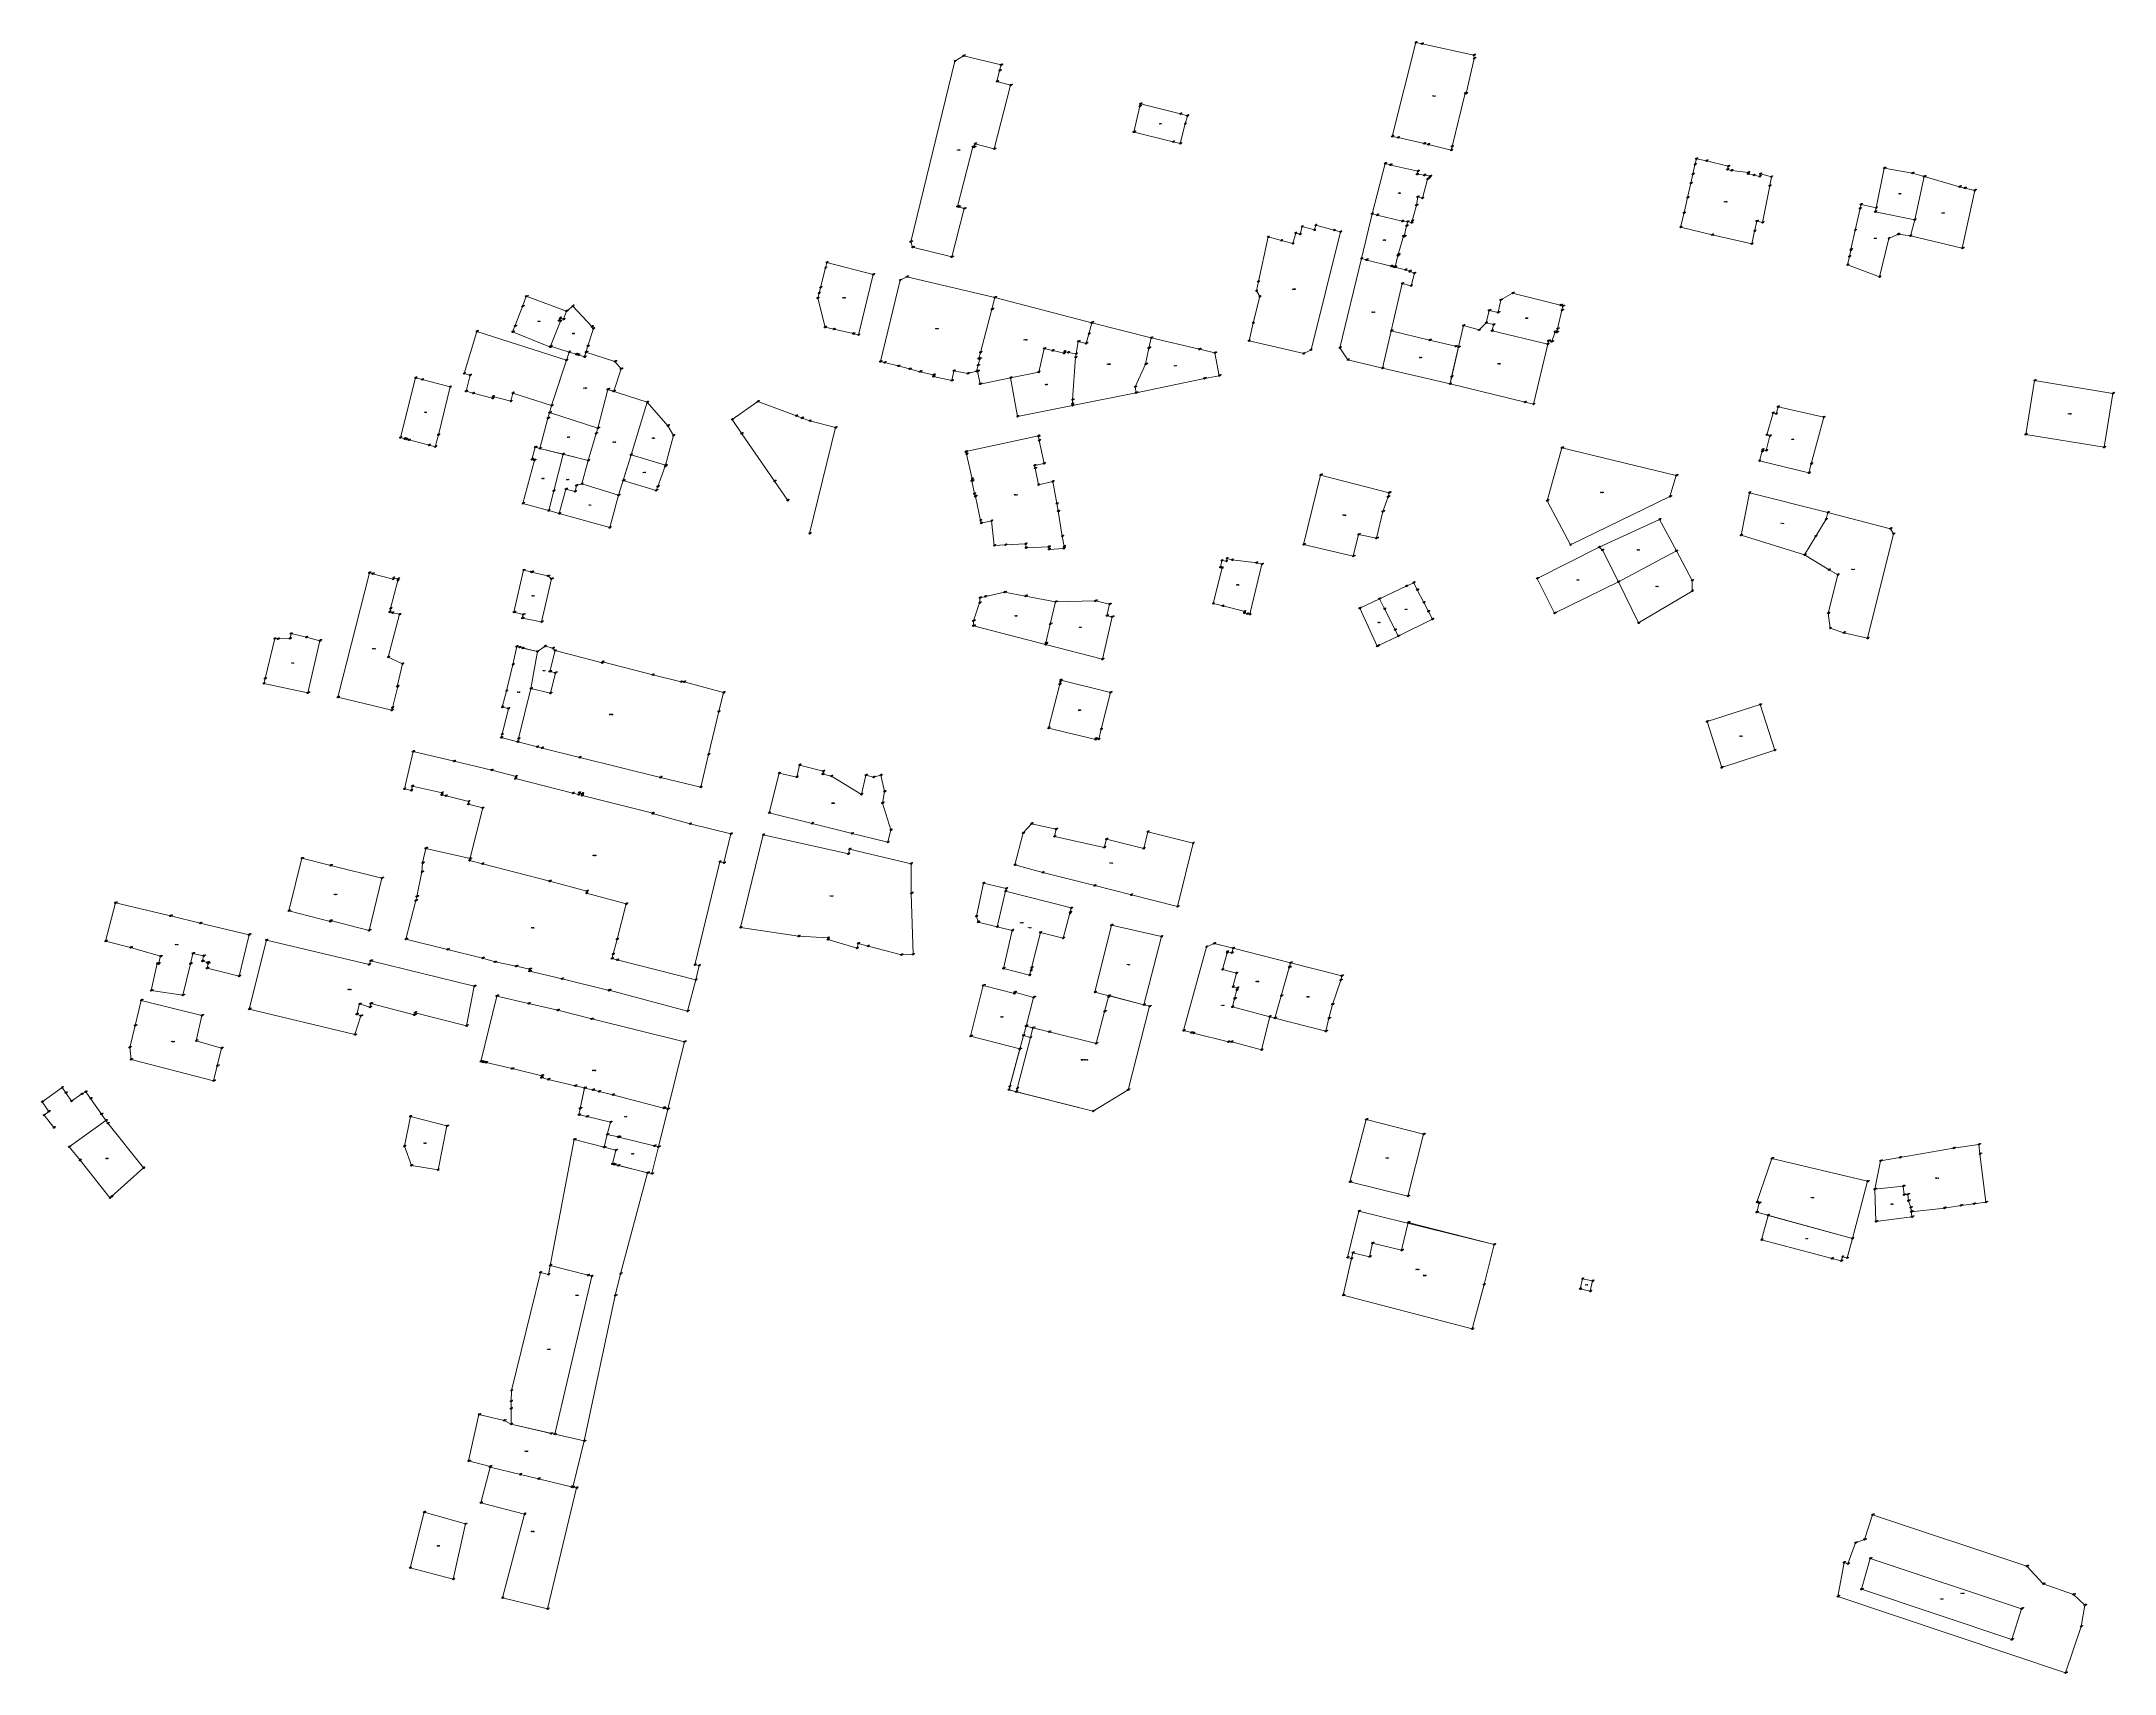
# Model space of a CAD drawing. Extents: x 1390702 to 1399289, y 354783 to 361029.
# Drawn here: x 1394415 to 1395609, y 359406 to 360346 of the extents above; entities that cross this region are included whole.
import ezdxf

# ---------------------------------------------------------------- set-up
doc = ezdxf.new("R2010")
doc.units = 0
doc.header["$PDMODE"] = 33
doc.header["$PDSIZE"] = 0.75
doc.layers.add('7 - разработанные границы территорий окн', color=7, linetype='Continuous')
doc.styles.get("Standard").update_dxf_attribs({"font": 'simplex.shx'})

msp = doc.modelspace()

# ---------------------------------------------------------------- linework, layer by layer
at = {"layer": '7 - разработанные границы территорий окн', "color": 7, "lineweight": 20}
for points in [[(1394916.9, 360227.5), (1394915.9, 360230.7), (1394941.3, 360334.7), (1394946.3, 360337.8), (1394967.9, 360332.5), (1394967.1, 360329.3), (1394965.5, 360323), (1394973.4, 360320.9), (1394964, 360284.3), (1394952.9, 360287.1), (1394952.4, 360285.2), (1394951.7, 360285.4), (1394942.8, 360251), (1394943.5, 360250.8), (1394946.7, 360249.9), (1394939.5, 360222), (1394916.9, 360227.5)], [(1394916.9, 360227.5), (1394915.9, 360230.7), (1394941.3, 360334.7), (1394946.3, 360337.8), (1394967.9, 360332.5), (1394967.1, 360329.3), (1394965.5, 360323), (1394973.4, 360320.9), (1394964, 360284.3), (1394952.9, 360287.1), (1394952.4, 360285.2), (1394951.7, 360285.4), (1394942.8, 360251), (1394943.5, 360250.8), (1394946.7, 360249.9), (1394939.5, 360222), (1394916.9, 360227.5)], [(1395193.3, 360291.4), (1395206.9, 360345.4), (1395210.5, 360344.7), (1395240.4, 360338.2), (1395240.5, 360336.3), (1395235.9, 360316.1), (1395235.4, 360316.2), (1395227.8, 360285.6), (1395227.3, 360283.5), (1395214.1, 360286.7), (1395211.7, 360287.2), (1395196.7, 360290.7), (1395193.3, 360291.4)], [(1395193.3, 360291.4), (1395206.9, 360345.4), (1395210.5, 360344.7), (1395240.4, 360338.2), (1395240.5, 360336.3), (1395235.9, 360316.1), (1395235.4, 360316.2), (1395227.8, 360285.6), (1395227.3, 360283.5), (1395214.1, 360286.7), (1395211.7, 360287.2), (1395196.7, 360290.7), (1395193.3, 360291.4)], [(1395044.7, 360293.9), (1395044.4, 360293.9), (1395047.9, 360308.7), (1395048.2, 360310.1), (1395071.3, 360304.4), (1395075.3, 360303.3), (1395074, 360298.6), (1395071.2, 360287.3), (1395067.1, 360288.3), (1395044.7, 360293.9)], [(1395044.7, 360293.9), (1395044.4, 360293.9), (1395047.9, 360308.7), (1395048.2, 360310.1), (1395071.3, 360304.4), (1395075.3, 360303.3), (1395074, 360298.6), (1395071.2, 360287.3), (1395067.1, 360288.3), (1395044.7, 360293.9)], [(1395359.4, 360239.1), (1395361.4, 360247.4), (1395363.5, 360256.2), (1395365.4, 360264.5), (1395366.5, 360269.6), (1395367.7, 360275.2), (1395368.5, 360278.5), (1395374.4, 360277.3), (1395386.9, 360274.2), (1395386.4, 360272.3), (1395388.8, 360271.8), (1395398.5, 360270.6), (1395398.3, 360269.8), (1395401.6, 360269.1), (1395405, 360268.3), (1395405.4, 360269.8), (1395411.8, 360268.1), (1395410.8, 360263), (1395406.7, 360241.8), (1395403.3, 360242.6), (1395402.1, 360236.9), (1395400.4, 360229.5), (1395377.6, 360234.6), (1395359.4, 360239.1)], [(1395359.4, 360239.1), (1395361.4, 360247.4), (1395363.5, 360256.2), (1395365.4, 360264.5), (1395366.5, 360269.6), (1395367.7, 360275.2), (1395368.5, 360278.5), (1395374.4, 360277.3), (1395386.9, 360274.2), (1395386.4, 360272.3), (1395388.8, 360271.8), (1395398.5, 360270.6), (1395398.3, 360269.8), (1395401.6, 360269.1), (1395405, 360268.3), (1395405.4, 360269.8), (1395411.8, 360268.1), (1395410.8, 360263), (1395406.7, 360241.8), (1395403.3, 360242.6), (1395402.1, 360236.9), (1395400.4, 360229.5), (1395377.6, 360234.6), (1395359.4, 360239.1)], [(1395181.7, 360246.8), (1395189.3, 360275.7), (1395192.2, 360275), (1395192.4, 360274.9), (1395208.1, 360271.4), (1395207.6, 360269.6), (1395211.8, 360269), (1395215.3, 360268.5), (1395215.1, 360268.1), (1395214.4, 360267.4), (1395213.6, 360266.8), (1395210.7, 360255.8), (1395208, 360256.5), (1395207.2, 360251.7), (1395204.8, 360242.8), (1395204.5, 360241.7), (1395202.2, 360242.3), (1395199.1, 360242.5), (1395184.7, 360246.1), (1395181.7, 360246.8)], [(1395181.7, 360246.8), (1395189.3, 360275.7), (1395192.2, 360275), (1395192.4, 360274.9), (1395208.1, 360271.4), (1395207.6, 360269.6), (1395211.8, 360269), (1395215.3, 360268.5), (1395215.1, 360268.1), (1395214.4, 360267.4), (1395213.6, 360266.8), (1395210.7, 360255.8), (1395208, 360256.5), (1395207.2, 360251.7), (1395204.8, 360242.8), (1395204.5, 360241.7), (1395202.2, 360242.3), (1395199.1, 360242.5), (1395184.7, 360246.1), (1395181.7, 360246.8)], [(1395472.1, 360250.3), (1395476.8, 360273.1), (1395493, 360270.2), (1395499.7, 360268.3), (1395494.3, 360243.4), (1395471.6, 360248), (1395472.1, 360250.3)], [(1395472.1, 360250.3), (1395476.8, 360273.1), (1395493, 360270.2), (1395499.7, 360268.3), (1395494.3, 360243.4), (1395471.6, 360248), (1395472.1, 360250.3)], [(1395494.3, 360243.4), (1395499.7, 360268.3), (1395520.2, 360262.4), (1395523.1, 360261.6), (1395528.9, 360260.3), (1395521.7, 360227), (1395491.8, 360234.1), (1395494.3, 360243.4)], [(1395494.3, 360243.4), (1395499.7, 360268.3), (1395520.2, 360262.4), (1395523.1, 360261.6), (1395528.9, 360260.3), (1395521.7, 360227), (1395491.8, 360234.1), (1395494.3, 360243.4)], [(1395202.2, 360242.3), (1395201.6, 360239.9), (1395200.2, 360233.8), (1395199.7, 360234), (1395196.8, 360223.4), (1395196.6, 360222.7), (1395194.9, 360216.3), (1395194.9, 360216.1), (1395194.1, 360216.3), (1395192.7, 360216.7), (1395178.7, 360220.2), (1395178.4, 360220.3), (1395175.6, 360221), (1395181.7, 360246.8), (1395184.7, 360246.1), (1395199.1, 360242.5), (1395202.2, 360242.3)], [(1395202.2, 360242.3), (1395201.6, 360239.9), (1395200.2, 360233.8), (1395199.7, 360234), (1395196.8, 360223.4), (1395196.6, 360222.7), (1395194.9, 360216.3), (1395194.9, 360216.1), (1395194.1, 360216.3), (1395192.7, 360216.7), (1395178.7, 360220.2), (1395178.4, 360220.3), (1395175.6, 360221), (1395181.7, 360246.8), (1395184.7, 360246.1), (1395199.1, 360242.5), (1395202.2, 360242.3)], [(1395494.3, 360243.4), (1395491.8, 360234.1), (1395484.8, 360235), (1395479.4, 360232.6), (1395474.1, 360210.5), (1395455.6, 360217.4), (1395456.7, 360222.2), (1395457.5, 360225.9), (1395457.6, 360226.3), (1395460, 360237.4), (1395462.8, 360249.9), (1395463.4, 360252.2), (1395472.1, 360250.3), (1395471.6, 360248), (1395494.3, 360243.4)], [(1395494.3, 360243.4), (1395491.8, 360234.1), (1395484.8, 360235), (1395479.4, 360232.6), (1395474.1, 360210.5), (1395455.6, 360217.4), (1395456.7, 360222.2), (1395457.5, 360225.9), (1395457.6, 360226.3), (1395460, 360237.4), (1395462.8, 360249.9), (1395463.4, 360252.2), (1395472.1, 360250.3), (1395471.6, 360248), (1395494.3, 360243.4)], [(1395110.8, 360173.7), (1395113.2, 360184), (1395117, 360199.1), (1395115.1, 360202.4), (1395116.2, 360207.8), (1395121.9, 360233.5), (1395129.5, 360231.5), (1395136.1, 360229.7), (1395137.7, 360235.7), (1395140.2, 360235), (1395141.4, 360239.4), (1395148.6, 360237.5), (1395149.3, 360240.2), (1395159.9, 360237.4), (1395163.5, 360236.4), (1395146.5, 360168.5), (1395142.3, 360166.3), (1395110.8, 360173.7)], [(1395110.8, 360173.7), (1395113.2, 360184), (1395117, 360199.1), (1395115.1, 360202.4), (1395116.2, 360207.8), (1395121.9, 360233.5), (1395129.5, 360231.5), (1395136.1, 360229.7), (1395137.7, 360235.7), (1395140.2, 360235), (1395141.4, 360239.4), (1395148.6, 360237.5), (1395149.3, 360240.2), (1395159.9, 360237.4), (1395163.5, 360236.4), (1395146.5, 360168.5), (1395142.3, 360166.3), (1395110.8, 360173.7)], [(1394883.1, 360177.7), (1394882.8, 360177.8), (1394871.6, 360180.3), (1394866.5, 360181.5), (1394862.3, 360198.3), (1394863.1, 360201.1), (1394863.9, 360204.4), (1394866.8, 360215.7), (1394867.6, 360218.8), (1394894.3, 360211.9), (1394885.8, 360177.1), (1394883.1, 360177.7)], [(1394883.1, 360177.7), (1394882.8, 360177.8), (1394871.6, 360180.3), (1394866.5, 360181.5), (1394862.3, 360198.3), (1394863.1, 360201.1), (1394863.9, 360204.4), (1394866.8, 360215.7), (1394867.6, 360218.8), (1394894.3, 360211.9), (1394885.8, 360177.1), (1394883.1, 360177.7)], [(1395163.2, 360169.7), (1395175.6, 360221), (1395178.4, 360220.3), (1395178.7, 360220.2), (1395192.7, 360216.7), (1395194.1, 360216.3), (1395201, 360214.6), (1395203.5, 360213.8), (1395203.4, 360213.5), (1395206.1, 360212.6), (1395204.2, 360205.4), (1395199.1, 360206.6), (1395187.6, 360157.9), (1395167.7, 360162.7), (1395163.2, 360169.7)], [(1395163.2, 360169.7), (1395175.6, 360221), (1395178.4, 360220.3), (1395178.7, 360220.2), (1395192.7, 360216.7), (1395194.1, 360216.3), (1395201, 360214.6), (1395203.5, 360213.8), (1395203.4, 360213.5), (1395206.1, 360212.6), (1395204.2, 360205.4), (1395199.1, 360206.6), (1395187.6, 360157.9), (1395167.7, 360162.7), (1395163.2, 360169.7)], [(1394900.8, 360161.2), (1394898.4, 360161.7), (1394909.8, 360208.6), (1394913.7, 360210.6), (1394964.3, 360198.6), (1394962.7, 360191.8), (1394956, 360167), (1394955.1, 360163.4), (1394955.7, 360163.3), (1394954.7, 360159.6), (1394953.8, 360156.1), (1394948.8, 360154.8), (1394940.7, 360156.3), (1394939.5, 360150.8), (1394928.8, 360153.1), (1394929, 360154), (1394921.2, 360155.9), (1394915.2, 360157.5), (1394908.7, 360159.2), (1394900.8, 360161.2)], [(1394900.8, 360161.2), (1394898.4, 360161.7), (1394909.8, 360208.6), (1394913.7, 360210.6), (1394964.3, 360198.6), (1394962.7, 360191.8), (1394956, 360167), (1394955.1, 360163.4), (1394955.7, 360163.3), (1394954.7, 360159.6), (1394953.8, 360156.1), (1394948.8, 360154.8), (1394940.7, 360156.3), (1394939.5, 360150.8), (1394928.8, 360153.1), (1394929, 360154), (1394921.2, 360155.9), (1394915.2, 360157.5), (1394908.7, 360159.2), (1394900.8, 360161.2)], [(1394694.4, 360199.3), (1394717.5, 360190.8), (1394715.9, 360186.1), (1394713.9, 360186.8), (1394713.3, 360185.3), (1394714.1, 360185), (1394708.4, 360170.5), (1394708.3, 360170.1), (1394686.5, 360178.8), (1394687.8, 360182.1), (1394692.2, 360193.5), (1394694.4, 360199.3)], [(1394694.4, 360199.3), (1394717.5, 360190.8), (1394715.9, 360186.1), (1394713.9, 360186.8), (1394713.3, 360185.3), (1394714.1, 360185), (1394708.4, 360170.5), (1394708.3, 360170.1), (1394686.5, 360178.8), (1394687.8, 360182.1), (1394692.2, 360193.5), (1394694.4, 360199.3)], [(1394717.5, 360190.8), (1394721.2, 360193.7), (1394732.3, 360181.8), (1394733.1, 360180.7), (1394729.9, 360170.7), (1394728, 360164.4), (1394724.4, 360165.6), (1394723.3, 360165.9), (1394719.1, 360167.2), (1394708.4, 360170.5), (1394714.1, 360185), (1394713.3, 360185.3), (1394713.9, 360186.8), (1394715.9, 360186.1), (1394717.5, 360190.8)], [(1394717.5, 360190.8), (1394721.2, 360193.7), (1394732.3, 360181.8), (1394733.1, 360180.7), (1394729.9, 360170.7), (1394728, 360164.4), (1394724.4, 360165.6), (1394723.3, 360165.9), (1394719.1, 360167.2), (1394708.4, 360170.5), (1394714.1, 360185), (1394713.3, 360185.3), (1394713.9, 360186.8), (1394715.9, 360186.1), (1394717.5, 360190.8)], [(1394973.4, 360152.4), (1394955.8, 360148.8), (1394954.4, 360156.2), (1394953.8, 360156.1), (1394954.7, 360159.6), (1394955.7, 360163.3), (1394955.1, 360163.4), (1394956, 360167), (1394962.7, 360191.8), (1394964.3, 360198.6), (1395020.2, 360184.1), (1395018.5, 360177.7), (1395016.9, 360172.2), (1395012.4, 360173.3), (1395011.2, 360166.2), (1395006.6, 360167), (1395004.5, 360167.5), (1395004.2, 360166.5), (1394997.7, 360168), (1394992.8, 360169.2), (1394989.6, 360155.7), (1394973.4, 360152.4)], [(1394973.4, 360152.4), (1394955.8, 360148.8), (1394954.4, 360156.2), (1394953.8, 360156.1), (1394954.7, 360159.6), (1394955.7, 360163.3), (1394955.1, 360163.4), (1394956, 360167), (1394962.7, 360191.8), (1394964.3, 360198.6), (1395020.2, 360184.1), (1395018.5, 360177.7), (1395016.9, 360172.2), (1395012.4, 360173.3), (1395011.2, 360166.2), (1395006.6, 360167), (1395004.5, 360167.5), (1395004.2, 360166.5), (1394997.7, 360168), (1394992.8, 360169.2), (1394989.6, 360155.7), (1394973.4, 360152.4)], [(1395282.9, 360171.8), (1395250.8, 360179.5), (1395251.7, 360183), (1395247.4, 360184), (1395249.1, 360191.2), (1395254.3, 360190), (1395255.8, 360197.2), (1395262.6, 360201.1), (1395290.3, 360194.2), (1395291.6, 360193.6), (1395291.1, 360191.3), (1395288.5, 360180.6), (1395288.1, 360178.6), (1395287.1, 360178.9), (1395285.2, 360173.2), (1395283.3, 360173.6), (1395282.9, 360171.8)], [(1395282.9, 360171.8), (1395250.8, 360179.5), (1395251.7, 360183), (1395247.4, 360184), (1395249.1, 360191.2), (1395254.3, 360190), (1395255.8, 360197.2), (1395262.6, 360201.1), (1395290.3, 360194.2), (1395291.6, 360193.6), (1395291.1, 360191.3), (1395288.5, 360180.6), (1395288.1, 360178.6), (1395287.1, 360178.9), (1395285.2, 360173.2), (1395283.3, 360173.6), (1395282.9, 360171.8)], [(1395011.2, 360166.2), (1395012.4, 360173.3), (1395016.9, 360172.2), (1395018.5, 360177.7), (1395020.2, 360184.1), (1395054.4, 360175.4), (1395053, 360169.5), (1395051.2, 360160.3), (1395045.2, 360147.2), (1395045.7, 360143.8), (1395009.1, 360136.5), (1395009, 360137.4), (1395009.1, 360139.6), (1395010.9, 360164.2), (1395011.2, 360166.2)], [(1395011.2, 360166.2), (1395012.4, 360173.3), (1395016.9, 360172.2), (1395018.5, 360177.7), (1395020.2, 360184.1), (1395054.4, 360175.4), (1395053, 360169.5), (1395051.2, 360160.3), (1395045.2, 360147.2), (1395045.7, 360143.8), (1395009.1, 360136.5), (1395009, 360137.4), (1395009.1, 360139.6), (1395010.9, 360164.2), (1395011.2, 360166.2)], [(1395226.6, 360148.9), (1395227.5, 360153), (1395234.3, 360182.4), (1395243.3, 360179.9), (1395247.4, 360184), (1395251.7, 360183), (1395250.8, 360179.5), (1395282.9, 360171.8), (1395274.7, 360137.2), (1395269.8, 360138.4), (1395226.6, 360148.9)], [(1395226.6, 360148.9), (1395227.5, 360153), (1395234.3, 360182.4), (1395243.3, 360179.9), (1395247.4, 360184), (1395251.7, 360183), (1395250.8, 360179.5), (1395282.9, 360171.8), (1395274.7, 360137.2), (1395269.8, 360138.4), (1395226.6, 360148.9)], [(1395045.2, 360147.2), (1395051.2, 360160.3), (1395053, 360169.5), (1395054.4, 360175.4), (1395082.2, 360168.8), (1395091.1, 360166.8), (1395093.6, 360153.6), (1395085.1, 360152), (1395045.7, 360143.8), (1395045.2, 360147.2)], [(1395045.2, 360147.2), (1395051.2, 360160.3), (1395053, 360169.5), (1395054.4, 360175.4), (1395082.2, 360168.8), (1395091.1, 360166.8), (1395093.6, 360153.6), (1395085.1, 360152), (1395045.7, 360143.8), (1395045.2, 360147.2)], [(1395187.6, 360157.9), (1395192.7, 360179.4), (1395214.8, 360174.1), (1395229.8, 360170.5), (1395231.5, 360170.1), (1395226.6, 360148.9), (1395187.6, 360157.9)], [(1395187.6, 360157.9), (1395192.7, 360179.4), (1395214.8, 360174.1), (1395229.8, 360170.5), (1395231.5, 360170.1), (1395226.6, 360148.9), (1395187.6, 360157.9)], [(1394719.1, 360167.2), (1394723.3, 360165.9), (1394724.4, 360165.6), (1394728, 360164.4), (1394728.8, 360167.1), (1394745.5, 360161.8), (1394749, 360157.5), (1394744.8, 360144.6), (1394741.3, 360145.7), (1394735.6, 360123.3), (1394707.8, 360132.3), (1394709, 360136.4), (1394719.1, 360167.2)], [(1394719.1, 360167.2), (1394723.3, 360165.9), (1394724.4, 360165.6), (1394728, 360164.4), (1394728.8, 360167.1), (1394745.5, 360161.8), (1394749, 360157.5), (1394744.8, 360144.6), (1394741.3, 360145.7), (1394735.6, 360123.3), (1394707.8, 360132.3), (1394709, 360136.4), (1394719.1, 360167.2)], [(1394977.4, 360130.1), (1394973.4, 360152.4), (1394989.6, 360155.7), (1394992.8, 360169.2), (1394997.7, 360168), (1395004.2, 360166.5), (1395004.5, 360167.5), (1395006.6, 360167), (1395011.2, 360166.2), (1395010.9, 360164.2), (1395009.1, 360139.6), (1395009, 360137.4), (1395009.1, 360136.5), (1394977.4, 360130.1)], [(1394977.4, 360130.1), (1394973.4, 360152.4), (1394989.6, 360155.7), (1394992.8, 360169.2), (1394997.7, 360168), (1395004.2, 360166.5), (1395004.5, 360167.5), (1395006.6, 360167), (1395011.2, 360166.2), (1395010.9, 360164.2), (1395009.1, 360139.6), (1395009, 360137.4), (1395009.1, 360136.5), (1394977.4, 360130.1)], [(1394630.6, 360152.3), (1394634.4, 360151.3), (1394650.6, 360147.2), (1394643.8, 360119.6), (1394641.9, 360112.7), (1394638.4, 360113.6), (1394626.9, 360116.6), (1394625.4, 360117), (1394624.3, 360117.3), (1394621.9, 360117.9), (1394630.6, 360152.3)], [(1394630.6, 360152.3), (1394634.4, 360151.3), (1394650.6, 360147.2), (1394643.8, 360119.6), (1394641.9, 360112.7), (1394638.4, 360113.6), (1394626.9, 360116.6), (1394625.4, 360117), (1394624.3, 360117.3), (1394621.9, 360117.9), (1394630.6, 360152.3)], [(1394726.4, 360091.3), (1394730.1, 360104.8), (1394734.6, 360120.3), (1394735.6, 360123.3), (1394741.3, 360145.7), (1394764.1, 360138.4), (1394754.8, 360108.1), (1394747.5, 360084.7), (1394726.4, 360091.3)], [(1394726.4, 360091.3), (1394730.1, 360104.8), (1394734.6, 360120.3), (1394735.6, 360123.3), (1394741.3, 360145.7), (1394764.1, 360138.4), (1394754.8, 360108.1), (1394747.5, 360084.7), (1394726.4, 360091.3)], [(1395563.4, 360150.8), (1395608.5, 360143.4), (1395603.4, 360112.4), (1395558.3, 360119.8), (1395563.4, 360150.8)], [(1395563.4, 360150.8), (1395608.5, 360143.4), (1395603.4, 360112.4), (1395558.3, 360119.8), (1395563.4, 360150.8)], [(1394754.8, 360108.1), (1394764.1, 360138.4), (1394776, 360124.8), (1394779.2, 360119.1), (1394774.7, 360102.1), (1394754.8, 360108.1)], [(1394754.8, 360108.1), (1394764.1, 360138.4), (1394776, 360124.8), (1394779.2, 360119.1), (1394774.7, 360102.1), (1394754.8, 360108.1)], [(1395404.9, 360104.6), (1395406.5, 360110.1), (1395406.7, 360111.1), (1395408.8, 360110.5), (1395410.9, 360119), (1395409.1, 360119.5), (1395412.7, 360132.2), (1395414.5, 360131.7), (1395415.6, 360135.7), (1395441.9, 360129.8), (1395434.7, 360102.9), (1395433.4, 360097.6), (1395404.9, 360104.6)], [(1395404.9, 360104.6), (1395406.5, 360110.1), (1395406.7, 360111.1), (1395408.8, 360110.5), (1395410.9, 360119), (1395409.1, 360119.5), (1395412.7, 360132.2), (1395414.5, 360131.7), (1395415.6, 360135.7), (1395441.9, 360129.8), (1395434.7, 360102.9), (1395433.4, 360097.6), (1395404.9, 360104.6)], [(1394702.3, 360111.7), (1394706.9, 360129.2), (1394707.8, 360132.3), (1394735.6, 360123.3), (1394734.6, 360120.3), (1394730.1, 360104.8), (1394702.3, 360111.7)], [(1394702.3, 360111.7), (1394706.9, 360129.2), (1394707.8, 360132.3), (1394735.6, 360123.3), (1394734.6, 360120.3), (1394730.1, 360104.8), (1394702.3, 360111.7)], [(1394692.4, 360080), (1394699.1, 360105), (1394697.6, 360105.4), (1394699.5, 360112.4), (1394702.3, 360111.7), (1394715.6, 360108.4), (1394710.2, 360087.2), (1394707.3, 360075.9), (1394692.4, 360080)], [(1394692.4, 360080), (1394699.1, 360105), (1394697.6, 360105.4), (1394699.5, 360112.4), (1394702.3, 360111.7), (1394715.6, 360108.4), (1394710.2, 360087.2), (1394707.3, 360075.9), (1394692.4, 360080)], [(1394964, 360055.8), (1394962.4, 360070), (1394956.5, 360068.7), (1394956.1, 360070.2), (1394953.2, 360084.1), (1394953, 360084.1), (1394952.6, 360085.6), (1394951, 360093.1), (1394951.5, 360093.2), (1394951.3, 360094.1), (1394948.1, 360108.4), (1394947.8, 360109.6), (1394947.7, 360109.9), (1394989.5, 360118.9), (1394989.5, 360118.5), (1394989.9, 360116.3), (1394992.7, 360103.1), (1394987.2, 360101.8), (1394987.6, 360100.3), (1394989.5, 360090.8), (1394997.7, 360092.6), (1395000.1, 360079.9), (1395000.9, 360075.7), (1395000.9, 360075.5), (1395003.2, 360061.2), (1395004.3, 360055.2), (1395004.1, 360054.3), (1395004.1, 360054.1), (1394995.6, 360053.6), (1394995.3, 360055), (1394995.3, 360055), (1394982.3, 360054.5), (1394982.1, 360056.7), (1394970.5, 360056.1), (1394964, 360055.8)], [(1394964, 360055.8), (1394962.4, 360070), (1394956.5, 360068.7), (1394956.1, 360070.2), (1394953.2, 360084.1), (1394953, 360084.1), (1394952.6, 360085.6), (1394951, 360093.1), (1394951.5, 360093.2), (1394951.3, 360094.1), (1394948.1, 360108.4), (1394947.8, 360109.6), (1394947.7, 360109.9), (1394989.5, 360118.9), (1394989.5, 360118.5), (1394989.9, 360116.3), (1394992.7, 360103.1), (1394987.2, 360101.8), (1394987.6, 360100.3), (1394989.5, 360090.8), (1394997.7, 360092.6), (1395000.1, 360079.9), (1395000.9, 360075.7), (1395000.9, 360075.5), (1395003.2, 360061.2), (1395004.3, 360055.2), (1395004.1, 360054.3), (1395004.1, 360054.1), (1394995.6, 360053.6), (1394995.3, 360055), (1394995.3, 360055), (1394982.3, 360054.5), (1394982.1, 360056.7), (1394970.5, 360056.1), (1394964, 360055.8)], [(1395282.6, 360081.6), (1395291, 360112), (1395356.9, 360096.2), (1395353.3, 360084), (1395296, 360056.2), (1395282.6, 360081.6)], [(1395282.6, 360081.6), (1395291, 360112), (1395356.9, 360096.2), (1395353.3, 360084), (1395296, 360056.2), (1395282.6, 360081.6)], [(1394707.3, 360075.9), (1394710.2, 360087.2), (1394715.6, 360108.4), (1394730.1, 360104.8), (1394726.4, 360091.3), (1394723.3, 360090.3), (1394722.5, 360086.9), (1394717.2, 360088.3), (1394713.4, 360074.2), (1394707.3, 360075.9)], [(1394707.3, 360075.9), (1394710.2, 360087.2), (1394715.6, 360108.4), (1394730.1, 360104.8), (1394726.4, 360091.3), (1394723.3, 360090.3), (1394722.5, 360086.9), (1394717.2, 360088.3), (1394713.4, 360074.2), (1394707.3, 360075.9)], [(1394750.2, 360093.3), (1394754.8, 360108.1), (1394774.7, 360102.1), (1394774.5, 360101.4), (1394770.1, 360089.7), (1394769.2, 360087.5), (1394750.2, 360093.3)], [(1394750.2, 360093.3), (1394754.8, 360108.1), (1394774.7, 360102.1), (1394774.5, 360101.4), (1394770.1, 360089.7), (1394769.2, 360087.5), (1394750.2, 360093.3)], [(1394713.4, 360074.2), (1394717.2, 360088.3), (1394722.5, 360086.9), (1394723.3, 360090.3), (1394726.4, 360091.3), (1394747.5, 360084.7), (1394742.5, 360066.1), (1394713.4, 360074.2)], [(1394713.4, 360074.2), (1394717.2, 360088.3), (1394722.5, 360086.9), (1394723.3, 360090.3), (1394726.4, 360091.3), (1394747.5, 360084.7), (1394742.5, 360066.1), (1394713.4, 360074.2)], [(1395152, 360096.4), (1395191.5, 360086.2), (1395190.9, 360083.9), (1395187.8, 360075.4), (1395184.2, 360060), (1395173.9, 360062.2), (1395170.8, 360049.7), (1395142.2, 360056.4), (1395152, 360096.4)], [(1395152, 360096.4), (1395191.5, 360086.2), (1395190.9, 360083.9), (1395187.8, 360075.4), (1395184.2, 360060), (1395173.9, 360062.2), (1395170.8, 360049.7), (1395142.2, 360056.4), (1395152, 360096.4)], [(1395444.3, 360074.8), (1395443.3, 360071), (1395437.3, 360061.2), (1395430.9, 360050.4), (1395394.3, 360061.7), (1395399.2, 360086.2), (1395444.3, 360074.8)], [(1395444.3, 360074.8), (1395443.3, 360071), (1395437.3, 360061.2), (1395430.9, 360050.4), (1395394.3, 360061.7), (1395399.2, 360086.2), (1395444.3, 360074.8)], [(1395430.9, 360050.4), (1395437.3, 360061.2), (1395443.3, 360071), (1395444.3, 360074.8), (1395480.3, 360065.5), (1395482.1, 360062.5), (1395467.2, 360002.4), (1395453.5, 360005.6), (1395445.6, 360008.2), (1395444.5, 360016.8), (1395450, 360039), (1395445, 360041.8), (1395430.9, 360050.4)], [(1395430.9, 360050.4), (1395437.3, 360061.2), (1395443.3, 360071), (1395444.3, 360074.8), (1395480.3, 360065.5), (1395482.1, 360062.5), (1395467.2, 360002.4), (1395453.5, 360005.6), (1395445.6, 360008.2), (1395444.5, 360016.8), (1395450, 360039), (1395445, 360041.8), (1395430.9, 360050.4)], [(1395312.6, 360054.9), (1395347.3, 360070.8), (1395357, 360052.7), (1395323.6, 360034.8), (1395314.4, 360053.2), (1395312.6, 360054.9)], [(1395312.6, 360054.9), (1395347.3, 360070.8), (1395357, 360052.7), (1395323.6, 360034.8), (1395314.4, 360053.2), (1395312.6, 360054.9)], [(1395286.8, 360016.8), (1395276.8, 360036.9), (1395312.6, 360054.9), (1395314.4, 360053.2), (1395323.6, 360034.8), (1395286.8, 360016.8)], [(1395286.8, 360016.8), (1395276.8, 360036.9), (1395312.6, 360054.9), (1395314.4, 360053.2), (1395323.6, 360034.8), (1395286.8, 360016.8)], [(1395323.6, 360034.8), (1395357, 360052.7), (1395366.1, 360035.6), (1395366.1, 360029.6), (1395335.2, 360011.2), (1395323.6, 360034.8)], [(1395323.6, 360034.8), (1395357, 360052.7), (1395366.1, 360035.6), (1395366.1, 360029.6), (1395335.2, 360011.2), (1395323.6, 360034.8)], [(1394617.3, 359962.4), (1394616.9, 359960.9), (1394585.9, 359968.4), (1394604, 360040), (1394604, 360040), (1394605.8, 360039.5), (1394605.8, 360039.5), (1394617.7, 360036.4), (1394617.9, 360037.2), (1394620.5, 360036.5), (1394620.4, 360035.7), (1394616.2, 360019.6), (1394615.7, 360017.5), (1394617.4, 360017.1), (1394621.4, 360016.2), (1394614.9, 359991.5), (1394623.1, 359987.6), (1394620.1, 359974.7), (1394620.4, 359974.6), (1394617.3, 359962.4)], [(1394617.3, 359962.4), (1394616.9, 359960.9), (1394585.9, 359968.4), (1394604, 360040), (1394604, 360040), (1394605.8, 360039.5), (1394605.8, 360039.5), (1394617.7, 360036.4), (1394617.9, 360037.2), (1394620.5, 360036.5), (1394620.4, 360035.7), (1394616.2, 360019.6), (1394615.7, 360017.5), (1394617.4, 360017.1), (1394621.4, 360016.2), (1394614.9, 359991.5), (1394623.1, 359987.6), (1394620.1, 359974.7), (1394620.4, 359974.6), (1394617.3, 359962.4)], [(1394692.8, 360041.6), (1394697.3, 360040.6), (1394697.5, 360040.5), (1394706.9, 360038.3), (1394708.9, 360036.6), (1394703.2, 360011.9), (1394692.1, 360014), (1394692.6, 360016), (1394687.3, 360017.5), (1394692.8, 360041.6)], [(1394692.8, 360041.6), (1394697.3, 360040.6), (1394697.5, 360040.5), (1394706.9, 360038.3), (1394708.9, 360036.6), (1394703.2, 360011.9), (1394692.1, 360014), (1394692.6, 360016), (1394687.3, 360017.5), (1394692.8, 360041.6)], [(1395111.3, 360016.2), (1395109.8, 360016.5), (1395108.1, 360017), (1395108.3, 360017.8), (1395095.8, 360021), (1395090.2, 360022.4), (1395095.4, 360043), (1395094.3, 360043.3), (1395095.2, 360047.2), (1395097.8, 360046.8), (1395098, 360048.3), (1395101.1, 360047.5), (1395115.2, 360045.9), (1395118.2, 360045.1), (1395111.3, 360016.2)], [(1395111.3, 360016.2), (1395109.8, 360016.5), (1395108.1, 360017), (1395108.3, 360017.8), (1395095.8, 360021), (1395090.2, 360022.4), (1395095.4, 360043), (1395094.3, 360043.3), (1395095.2, 360047.2), (1395097.8, 360046.8), (1395098, 360048.3), (1395101.1, 360047.5), (1395115.2, 360045.9), (1395118.2, 360045.1), (1395111.3, 360016.2)], [(1394952, 360009.6), (1394952, 360012.4), (1394955.6, 360022.8), (1394955.8, 360025.7), (1394958.9, 360026.5), (1394969.9, 360028.9), (1394982.1, 360026.7), (1394999.3, 360023.4), (1394996.2, 360010.6), (1394993.8, 359999.7), (1394993.6, 359998.8), (1394952, 360009.6)], [(1394952, 360009.6), (1394952, 360012.4), (1394955.6, 360022.8), (1394955.8, 360025.7), (1394958.9, 360026.5), (1394969.9, 360028.9), (1394982.1, 360026.7), (1394999.3, 360023.4), (1394996.2, 360010.6), (1394993.8, 359999.7), (1394993.6, 359998.8), (1394952, 360009.6)], [(1395185.9, 360025.1), (1395201.4, 360032.4), (1395205.7, 360034.4), (1395207.7, 360030.2), (1395211.5, 360022.9), (1395214.1, 360017.8), (1395216.4, 360013.3), (1395196.7, 360003.6), (1395195, 360007.3), (1395188.9, 360019.3), (1395185.9, 360025.1)], [(1395185.9, 360025.1), (1395201.4, 360032.4), (1395205.7, 360034.4), (1395207.7, 360030.2), (1395211.5, 360022.9), (1395214.1, 360017.8), (1395216.4, 360013.3), (1395196.7, 360003.6), (1395195, 360007.3), (1395188.9, 360019.3), (1395185.9, 360025.1)], [(1394999.3, 360023.4), (1395022.3, 360023.9), (1395030.5, 360022.1), (1395028.9, 360015.4), (1395031.9, 360014.7), (1395026.3, 359990.3), (1394993.6, 359998.8), (1394993.8, 359999.7), (1394996.2, 360010.6), (1394999.3, 360023.4)], [(1394999.3, 360023.4), (1395022.3, 360023.9), (1395030.5, 360022.1), (1395028.9, 360015.4), (1395031.9, 360014.7), (1395026.3, 359990.3), (1394993.6, 359998.8), (1394993.8, 359999.7), (1394996.2, 360010.6), (1394999.3, 360023.4)], [(1395174.6, 360019.7), (1395185.9, 360025.1), (1395188.9, 360019.3), (1395195, 360007.3), (1395196.7, 360003.6), (1395185.4, 359998.2), (1395184.7, 359997.9), (1395174.6, 360019.7)], [(1395174.6, 360019.7), (1395185.9, 360025.1), (1395188.9, 360019.3), (1395195, 360007.3), (1395196.7, 360003.6), (1395185.4, 359998.2), (1395184.7, 359997.9), (1395174.6, 360019.7)], [(1394568.5, 359970.9), (1394543.2, 359976.4), (1394543.9, 359979.2), (1394549.5, 360002.2), (1394551.4, 360002), (1394558.3, 360002.3), (1394558.9, 360005.1), (1394567.7, 360003), (1394575.5, 360001), (1394575.5, 360001), (1394575.5, 360001), (1394568.5, 359970.9)], [(1394568.5, 359970.9), (1394543.2, 359976.4), (1394543.9, 359979.2), (1394549.5, 360002.2), (1394551.4, 360002), (1394558.3, 360002.3), (1394558.9, 360005.1), (1394567.7, 360003), (1394575.5, 360001), (1394575.5, 360001), (1394575.5, 360001), (1394568.5, 359970.9)], [(1394680, 359945.2), (1394680.5, 359947.1), (1394684.1, 359962), (1394680.6, 359962.8), (1394683, 359972.1), (1394686.7, 359987.3), (1394688.9, 359997.6), (1394690.5, 359997.2), (1394692.3, 359996.7), (1394700.8, 359994.8), (1394705.2, 359997.8), (1394709.7, 359996.6), (1394711, 359995.3), (1394738.2, 359988.3), (1394738.3, 359988.8), (1394767.3, 359981.4), (1394783.7, 359977.4), (1394785.3, 359977.3), (1394808.1, 359971.1), (1394805.3, 359960.2), (1394799.4, 359935.4), (1394794.9, 359916.7), (1394771.7, 359922.3), (1394725.2, 359933.8), (1394703.5, 359939.2), (1394700.8, 359939.9), (1394689.5, 359942.8), (1394680, 359945.2)], [(1394680, 359945.2), (1394680.5, 359947.1), (1394684.1, 359962), (1394680.6, 359962.8), (1394683, 359972.1), (1394686.7, 359987.3), (1394688.9, 359997.6), (1394690.5, 359997.2), (1394692.3, 359996.7), (1394700.8, 359994.8), (1394705.2, 359997.8), (1394709.7, 359996.6), (1394711, 359995.3), (1394738.2, 359988.3), (1394738.3, 359988.8), (1394767.3, 359981.4), (1394783.7, 359977.4), (1394785.3, 359977.3), (1394808.1, 359971.1), (1394805.3, 359960.2), (1394799.4, 359935.4), (1394794.9, 359916.7), (1394771.7, 359922.3), (1394725.2, 359933.8), (1394703.5, 359939.2), (1394700.8, 359939.9), (1394689.5, 359942.8), (1394680, 359945.2)], [(1394680, 359945.2), (1394680.5, 359947.1), (1394684.1, 359962), (1394680.6, 359962.8), (1394683, 359972.1), (1394686.7, 359987.3), (1394688.9, 359997.6), (1394690.5, 359997.2), (1394700.8, 359994.8), (1394697.1, 359973.5), (1394690, 359944.6), (1394689.5, 359942.8), (1394680, 359945.2)], [(1394680, 359945.2), (1394680.5, 359947.1), (1394684.1, 359962), (1394680.6, 359962.8), (1394683, 359972.1), (1394686.7, 359987.3), (1394688.9, 359997.6), (1394690.5, 359997.2), (1394700.8, 359994.8), (1394697.1, 359973.5), (1394690, 359944.6), (1394689.5, 359942.8), (1394680, 359945.2)], [(1394697.1, 359973.5), (1394700.8, 359994.8), (1394705.2, 359997.8), (1394709.7, 359996.6), (1394711, 359995.3), (1394707.9, 359983.3), (1394711.2, 359982.5), (1394708.3, 359970.7), (1394697.1, 359973.5)], [(1394697.1, 359973.5), (1394700.8, 359994.8), (1394705.2, 359997.8), (1394709.7, 359996.6), (1394711, 359995.3), (1394707.9, 359983.3), (1394711.2, 359982.5), (1394708.3, 359970.7), (1394697.1, 359973.5)], [(1395030.9, 359971.1), (1395025.6, 359950), (1395024.2, 359944.3), (1395022.7, 359944.7), (1395022.5, 359944.1), (1394995.3, 359950.7), (1395001.7, 359975.9), (1395002, 359977.3), (1395002.3, 359978.3), (1395030.9, 359971.1)], [(1395030.9, 359971.1), (1395025.6, 359950), (1395024.2, 359944.3), (1395022.7, 359944.7), (1395022.5, 359944.1), (1394995.3, 359950.7), (1395001.7, 359975.9), (1395002, 359977.3), (1395002.3, 359978.3), (1395030.9, 359971.1)], [(1395374.7, 359954.4), (1395405.3, 359964.2), (1395413.7, 359937.9), (1395383.1, 359927.9), (1395374.7, 359954.4)], [(1395374.7, 359954.4), (1395405.3, 359964.2), (1395413.7, 359937.9), (1395383.1, 359927.9), (1395374.7, 359954.4)], [(1394624.2, 359915.6), (1394629.2, 359937.1), (1394652.8, 359931.6), (1394674.5, 359926.5), (1394688.5, 359922.8), (1394688.1, 359921.6), (1394721.3, 359913.2), (1394724.6, 359912.4), (1394724.9, 359913.5), (1394726.7, 359912.9), (1394726.5, 359911.9), (1394767.3, 359901.7), (1394767.2, 359901.4), (1394788.8, 359895.6), (1394812.3, 359889.8), (1394808.3, 359873.1), (1394805.9, 359873.7), (1394791.6, 359814.4), (1394794, 359813.9), (1394792.1, 359805.7), (1394746.8, 359817.2), (1394743.7, 359817.9), (1394744.4, 359820.5), (1394746.7, 359829.1), (1394752, 359849.4), (1394729.1, 359855.7), (1394729.3, 359856.8), (1394707.9, 359862.5), (1394669.2, 359872.5), (1394661.7, 359874.4), (1394669.3, 359904.7), (1394660.9, 359906.8), (1394661.3, 359908.4), (1394648.2, 359911.7), (1394645.6, 359912.2), (1394645.9, 359913.4), (1394628.7, 359917.2), (1394628.2, 359914.8), (1394624.2, 359915.6)], [(1394624.2, 359915.6), (1394629.2, 359937.1), (1394652.8, 359931.6), (1394674.5, 359926.5), (1394688.5, 359922.8), (1394688.1, 359921.6), (1394721.3, 359913.2), (1394724.6, 359912.4), (1394724.9, 359913.5), (1394726.7, 359912.9), (1394726.5, 359911.9), (1394767.3, 359901.7), (1394767.2, 359901.4), (1394788.8, 359895.6), (1394812.3, 359889.8), (1394808.3, 359873.1), (1394805.9, 359873.7), (1394791.6, 359814.4), (1394794, 359813.9), (1394792.1, 359805.7), (1394746.8, 359817.2), (1394743.7, 359817.9), (1394744.4, 359820.5), (1394746.7, 359829.1), (1394752, 359849.4), (1394729.1, 359855.7), (1394729.3, 359856.8), (1394707.9, 359862.5), (1394669.2, 359872.5), (1394661.7, 359874.4), (1394669.3, 359904.7), (1394660.9, 359906.8), (1394661.3, 359908.4), (1394648.2, 359911.7), (1394645.6, 359912.2), (1394645.9, 359913.4), (1394628.7, 359917.2), (1394628.2, 359914.8), (1394624.2, 359915.6)], [(1394834.4, 359901.9), (1394840.1, 359924.8), (1394850.2, 359922.5), (1394851.9, 359929.4), (1394865.5, 359925.9), (1394865.2, 359924.2), (1394870.2, 359923), (1394887.5, 359912.5), (1394890.1, 359923.6), (1394894.5, 359922.4), (1394898.7, 359923.5), (1394900.8, 359914.2), (1394899.6, 359907.5), (1394904.5, 359892), (1394902.7, 359884.9), (1394882.1, 359890), (1394859.1, 359895.8), (1394834.4, 359901.9)], [(1394834.4, 359901.9), (1394840.1, 359924.8), (1394850.2, 359922.5), (1394851.9, 359929.4), (1394865.5, 359925.9), (1394865.2, 359924.2), (1394870.2, 359923), (1394887.5, 359912.5), (1394890.1, 359923.6), (1394894.5, 359922.4), (1394898.7, 359923.5), (1394900.8, 359914.2), (1394899.6, 359907.5), (1394904.5, 359892), (1394902.7, 359884.9), (1394882.1, 359890), (1394859.1, 359895.8), (1394834.4, 359901.9)], [(1394975.9, 359871.9), (1394980.7, 359890.3), (1394985.5, 359895.6), (1394999.6, 359892.5), (1394998.7, 359888.3), (1395027.4, 359882), (1395028.6, 359886.7), (1395050.1, 359881.4), (1395052.5, 359890.9), (1395078.6, 359884.4), (1395069.6, 359847.9), (1395043, 359854.6), (1395021.9, 359860), (1394992, 359867.5), (1394975.9, 359871.9)], [(1394975.9, 359871.9), (1394980.7, 359890.3), (1394985.5, 359895.6), (1394999.6, 359892.5), (1394998.7, 359888.3), (1395027.4, 359882), (1395028.6, 359886.7), (1395050.1, 359881.4), (1395052.5, 359890.9), (1395078.6, 359884.4), (1395069.6, 359847.9), (1395043, 359854.6), (1395021.9, 359860), (1394992, 359867.5), (1394975.9, 359871.9)], [(1394916.2, 359855.5), (1394917.2, 359820.4), (1394910.5, 359820.1), (1394891.3, 359825.1), (1394885.6, 359826.6), (1394885, 359824), (1394868.2, 359828.9), (1394868.4, 359829.9), (1394851.3, 359830.8), (1394817.9, 359835.9), (1394830.9, 359889.2), (1394880, 359878.2), (1394880.6, 359881), (1394916.1, 359872.6), (1394916.2, 359855.5)], [(1394916.2, 359855.5), (1394917.2, 359820.4), (1394910.5, 359820.1), (1394891.3, 359825.1), (1394885.6, 359826.6), (1394885, 359824), (1394868.2, 359828.9), (1394868.4, 359829.9), (1394851.3, 359830.8), (1394817.9, 359835.9), (1394830.9, 359889.2), (1394880, 359878.2), (1394880.6, 359881), (1394916.1, 359872.6), (1394916.2, 359855.5)], [(1394565.1, 359875.7), (1394581.7, 359871.6), (1394611.2, 359864.3), (1394603.8, 359834.2), (1394581.6, 359839.8), (1394581.5, 359839.3), (1394557.6, 359845.4), (1394565.1, 359875.7)], [(1394565.1, 359875.7), (1394581.7, 359871.6), (1394611.2, 359864.3), (1394603.8, 359834.2), (1394581.6, 359839.8), (1394581.5, 359839.3), (1394557.6, 359845.4), (1394565.1, 359875.7)], [(1394625, 359829.1), (1394630.7, 359851.3), (1394631.3, 359853.7), (1394634.3, 359867.9), (1394634.7, 359873), (1394636.5, 359881.4), (1394662, 359875.5), (1394661.7, 359874.4), (1394669.2, 359872.5), (1394707.9, 359862.5), (1394729.3, 359856.8), (1394729.1, 359855.7), (1394752, 359849.4), (1394746.7, 359829.1), (1394744.4, 359820.5), (1394743.7, 359817.9), (1394746.8, 359817.2), (1394792.1, 359805.7), (1394787.3, 359787.6), (1394742.1, 359799.8), (1394742.1, 359799.6), (1394715, 359806.3), (1394696.2, 359810.7), (1394696.4, 359811.9), (1394688.5, 359813.5), (1394676.4, 359816), (1394669.2, 359818.2), (1394649, 359823.2), (1394625, 359829.1)], [(1394625, 359829.1), (1394630.7, 359851.3), (1394631.3, 359853.7), (1394634.3, 359867.9), (1394634.7, 359873), (1394636.5, 359881.4), (1394662, 359875.5), (1394661.7, 359874.4), (1394669.2, 359872.5), (1394707.9, 359862.5), (1394729.3, 359856.8), (1394729.1, 359855.7), (1394752, 359849.4), (1394746.7, 359829.1), (1394744.4, 359820.5), (1394743.7, 359817.9), (1394746.8, 359817.2), (1394792.1, 359805.7), (1394787.3, 359787.6), (1394742.1, 359799.8), (1394742.1, 359799.6), (1394715, 359806.3), (1394696.2, 359810.7), (1394696.4, 359811.9), (1394688.5, 359813.5), (1394676.4, 359816), (1394669.2, 359818.2), (1394649, 359823.2), (1394625, 359829.1)], [(1394953.7, 359842.3), (1394957.8, 359861.4), (1394970.9, 359858.3), (1394970.5, 359856.7), (1395008.4, 359847.1), (1395007.8, 359844.7), (1395007.6, 359844.1), (1395003.7, 359829.7), (1394990.6, 359833), (1394985.1, 359811.1), (1394984.4, 359808.4), (1394969.3, 359812.3), (1394974.4, 359834.2), (1394965.7, 359836.3), (1394954.8, 359839), (1394953.7, 359842.3)], [(1394953.7, 359842.3), (1394957.8, 359861.4), (1394970.9, 359858.3), (1394970.5, 359856.7), (1395008.4, 359847.1), (1395007.8, 359844.7), (1395007.6, 359844.1), (1395003.7, 359829.7), (1394990.6, 359833), (1394985.1, 359811.1), (1394984.4, 359808.4), (1394969.3, 359812.3), (1394974.4, 359834.2), (1394965.7, 359836.3), (1394954.8, 359839), (1394953.7, 359842.3)], [(1394452, 359828), (1394452, 359828), (1394457.7, 359850.1), (1394489.4, 359842.5), (1394506.5, 359838.4), (1394534.7, 359831.7), (1394528.9, 359807.9), (1394510.5, 359812.4), (1394511.1, 359815.1), (1394510.7, 359815.7), (1394507.8, 359816.5), (1394508.5, 359819.5), (1394502.3, 359820.9), (1394500.9, 359815), (1394496.5, 359796.9), (1394478.3, 359799.5), (1394481.8, 359815.1), (1394482.6, 359815), (1394483.7, 359819.3), (1394466.4, 359824.3), (1394452, 359828)], [(1394452, 359828), (1394452, 359828), (1394457.7, 359850.1), (1394489.4, 359842.5), (1394506.5, 359838.4), (1394534.7, 359831.7), (1394528.9, 359807.9), (1394510.5, 359812.4), (1394511.1, 359815.1), (1394510.7, 359815.7), (1394507.8, 359816.5), (1394508.5, 359819.5), (1394502.3, 359820.9), (1394500.9, 359815), (1394496.5, 359796.9), (1394478.3, 359799.5), (1394481.8, 359815.1), (1394482.6, 359815), (1394483.7, 359819.3), (1394466.4, 359824.3), (1394452, 359828)], [(1394965.7, 359836.3), (1394970.5, 359856.7), (1395008.4, 359847.1), (1395007.8, 359844.7), (1395007.6, 359844.1), (1395003.7, 359829.7), (1394990.6, 359833), (1394985.5, 359812.7), (1394984.4, 359808.4), (1394969.3, 359812.3), (1394974.4, 359834.2), (1394965.7, 359836.3)], [(1394965.7, 359836.3), (1394970.5, 359856.7), (1395008.4, 359847.1), (1395007.8, 359844.7), (1395007.6, 359844.1), (1395003.7, 359829.7), (1394990.6, 359833), (1394985.5, 359812.7), (1394984.4, 359808.4), (1394969.3, 359812.3), (1394974.4, 359834.2), (1394965.7, 359836.3)], [(1395031.5, 359837.1), (1395060.4, 359830.7), (1395050.2, 359791.3), (1395022, 359798.6), (1395031.5, 359837.1)], [(1395031.5, 359837.1), (1395060.4, 359830.7), (1395050.2, 359791.3), (1395022, 359798.6), (1395031.5, 359837.1)], [(1394534.8, 359788.9), (1394544.7, 359828.6), (1394603.8, 359814.5), (1394604.8, 359816.7), (1394664.4, 359802), (1394660, 359779.3), (1394630.3, 359786.8), (1394629.9, 359785.5), (1394604.8, 359792), (1394604.3, 359790), (1394598.4, 359791.8), (1394596.7, 359785.9), (1394599.1, 359784.9), (1394595.7, 359774.2), (1394534.8, 359788.9)], [(1394534.8, 359788.9), (1394544.7, 359828.6), (1394603.8, 359814.5), (1394604.8, 359816.7), (1394664.4, 359802), (1394660, 359779.3), (1394630.3, 359786.8), (1394629.9, 359785.5), (1394604.8, 359792), (1394604.3, 359790), (1394598.4, 359791.8), (1394596.7, 359785.9), (1394599.1, 359784.9), (1394595.7, 359774.2), (1394534.8, 359788.9)], [(1395101.6, 359823.9), (1395100.9, 359821.2), (1395098.3, 359821.9), (1395098.2, 359821.3), (1395095.5, 359811.7), (1395103.5, 359809.6), (1395101.5, 359801.7), (1395104, 359801), (1395103.8, 359799.9), (1395102.5, 359794.9), (1395101.2, 359790.1), (1395122.7, 359784.5), (1395118, 359765.4), (1395100.8, 359770), (1395098.9, 359770), (1395078.8, 359775), (1395077.6, 359775.3), (1395073.1, 359776.5), (1395086.3, 359824.7), (1395090.7, 359826.7), (1395101.6, 359823.9)], [(1395101.6, 359823.9), (1395100.9, 359821.2), (1395098.3, 359821.9), (1395098.2, 359821.3), (1395095.5, 359811.7), (1395103.5, 359809.6), (1395101.5, 359801.7), (1395104, 359801), (1395103.8, 359799.9), (1395102.5, 359794.9), (1395101.2, 359790.1), (1395122.7, 359784.5), (1395118, 359765.4), (1395100.8, 359770), (1395098.9, 359770), (1395078.8, 359775), (1395077.6, 359775.3), (1395073.1, 359776.5), (1395086.3, 359824.7), (1395090.7, 359826.7), (1395101.6, 359823.9)], [(1395101.6, 359823.9), (1395134.7, 359815.5), (1395134.1, 359813.3), (1395133.9, 359812.8), (1395129.4, 359796.5), (1395125.6, 359783.7), (1395122.7, 359784.5), (1395101.2, 359790.1), (1395102.5, 359795), (1395103.8, 359799.9), (1395104, 359801), (1395101.5, 359801.7), (1395103.5, 359809.6), (1395095.5, 359811.7), (1395098.2, 359821.3), (1395098.3, 359821.9), (1395100.9, 359821.2), (1395101.6, 359823.9)], [(1395101.6, 359823.9), (1395134.7, 359815.5), (1395134.1, 359813.3), (1395133.9, 359812.8), (1395129.4, 359796.5), (1395125.6, 359783.7), (1395122.7, 359784.5), (1395101.2, 359790.1), (1395102.5, 359795), (1395103.8, 359799.9), (1395104, 359801), (1395101.5, 359801.7), (1395103.5, 359809.6), (1395095.5, 359811.7), (1395098.2, 359821.3), (1395098.3, 359821.9), (1395100.9, 359821.2), (1395101.6, 359823.9)], [(1395134.7, 359815.5), (1395164.2, 359808.1), (1395163.6, 359805.5), (1395158.8, 359791.6), (1395156.8, 359783.6), (1395155, 359776.1), (1395125.6, 359783.7), (1395129.4, 359796.5), (1395133.9, 359812.8), (1395134.1, 359813.3), (1395134.7, 359815.5)], [(1395134.7, 359815.5), (1395164.2, 359808.1), (1395163.6, 359805.5), (1395158.8, 359791.6), (1395156.8, 359783.6), (1395155, 359776.1), (1395125.6, 359783.7), (1395129.4, 359796.5), (1395133.9, 359812.8), (1395134.1, 359813.3), (1395134.7, 359815.5)], [(1394950.4, 359773.3), (1394957.7, 359802.5), (1394975.6, 359797.9), (1394975.8, 359798.6), (1394986.7, 359795.6), (1394982.3, 359779.1), (1394978.7, 359765.9), (1394950.4, 359773.3)], [(1394465.9, 359766.8), (1394469, 359779.4), (1394472.6, 359793.9), (1394507.5, 359785.2), (1394504.2, 359770.6), (1394518.9, 359766.4), (1394516.4, 359756.2), (1394514.2, 359747.6), (1394466.7, 359759.9), (1394465.9, 359766.8)], [(1394465.9, 359766.8), (1394469, 359779.4), (1394472.6, 359793.9), (1394507.5, 359785.2), (1394504.2, 359770.6), (1394518.9, 359766.4), (1394516.4, 359756.2), (1394514.2, 359747.6), (1394466.7, 359759.9), (1394465.9, 359766.8)], [(1394668.3, 359758.6), (1394677.4, 359796.4), (1394695.7, 359792.1), (1394712.5, 359788.2), (1394732.1, 359783.2), (1394785.5, 359770.1), (1394775.9, 359731.3), (1394770.5, 359709.5), (1394766.8, 359694.1), (1394764.4, 359694.6), (1394747.3, 359698.8), (1394745.1, 359699.4), (1394744, 359699.7), (1394746, 359707.6), (1394739.2, 359709.3), (1394741, 359716.7), (1394742.9, 359723.8), (1394729.4, 359727), (1394724.7, 359728), (1394725.4, 359731.7), (1394728, 359743.5), (1394722.6, 359744.7), (1394707.1, 359748.4), (1394703.1, 359749.4), (1394703.4, 359750.5), (1394686.2, 359754.6), (1394671.2, 359758.1), (1394669.7, 359758.3), (1394668.3, 359758.6)], [(1394668.3, 359758.6), (1394677.4, 359796.4), (1394695.7, 359792.1), (1394712.5, 359788.2), (1394732.1, 359783.2), (1394785.5, 359770.1), (1394775.9, 359731.3), (1394770.5, 359709.5), (1394766.8, 359694.1), (1394764.4, 359694.6), (1394747.3, 359698.8), (1394745.1, 359699.4), (1394744, 359699.7), (1394746, 359707.6), (1394739.2, 359709.3), (1394741, 359716.7), (1394742.9, 359723.8), (1394729.4, 359727), (1394724.7, 359728), (1394725.4, 359731.7), (1394728, 359743.5), (1394722.6, 359744.7), (1394707.1, 359748.4), (1394703.1, 359749.4), (1394703.4, 359750.5), (1394686.2, 359754.6), (1394671.2, 359758.1), (1394669.7, 359758.3), (1394668.3, 359758.6)], [(1394972.4, 359742.4), (1394978.7, 359765.9), (1394982.3, 359779.1), (1394995.7, 359775.8), (1395022.7, 359769.1), (1395027.6, 359787.5), (1395029.9, 359796), (1395030, 359796.6), (1395050.2, 359791.3), (1395053.5, 359790.5), (1395041.1, 359742.3), (1395021, 359730.1), (1394972.4, 359742.4)], [(1394976.7, 359741.3), (1394977.2, 359743.2), (1394984.9, 359772.6), (1394986.3, 359778.1), (1394995.7, 359775.8), (1395022.7, 359769.1), (1395027.6, 359787.5), (1395029.9, 359796), (1395030, 359796.6), (1395050.2, 359791.3), (1395053.5, 359790.5), (1395041.1, 359742.3), (1395021, 359730.1), (1394976.7, 359741.3)], [(1394728, 359743.4), (1394732.8, 359742.3), (1394736.3, 359741.4), (1394744.3, 359739.5), (1394773.5, 359731.9), (1394773.8, 359731.8), (1394775.9, 359731.3), (1394775.9, 359731.3), (1394770.5, 359709.5), (1394768.1, 359710.1), (1394747.8, 359715.2), (1394747.3, 359715.3), (1394741, 359716.7), (1394742.9, 359723.8), (1394729.4, 359727), (1394724.7, 359728), (1394725.4, 359731.7), (1394728, 359743.4)], [(1394728, 359743.4), (1394732.8, 359742.3), (1394736.3, 359741.4), (1394744.3, 359739.5), (1394773.5, 359731.9), (1394773.8, 359731.8), (1394775.9, 359731.3), (1394775.9, 359731.3), (1394770.5, 359709.5), (1394768.1, 359710.1), (1394747.8, 359715.2), (1394747.3, 359715.3), (1394741, 359716.7), (1394742.9, 359723.8), (1394729.4, 359727), (1394724.7, 359728), (1394725.4, 359731.7), (1394728, 359743.4)], [(1394431.1, 359709.6), (1394452.2, 359724.7), (1394453.3, 359723.1), (1394473.9, 359697.4), (1394455.5, 359681), (1394454.5, 359680.2), (1394437.3, 359701.8), (1394431.1, 359709.6)], [(1394431.1, 359709.6), (1394452.2, 359724.7), (1394453.3, 359723.1), (1394473.9, 359697.4), (1394455.5, 359681), (1394454.5, 359680.2), (1394437.3, 359701.8), (1394431.1, 359709.6)], [(1394648.7, 359721.6), (1394648.7, 359721.6), (1394643.6, 359696.3), (1394628.2, 359698.8), (1394624.2, 359709.9), (1394627.6, 359727.1), (1394648.7, 359721.6)], [(1394648.7, 359721.6), (1394648.7, 359721.6), (1394643.6, 359696.3), (1394628.2, 359698.8), (1394624.2, 359709.9), (1394627.6, 359727.1), (1394648.7, 359721.6)], [(1394739.2, 359709.3), (1394741, 359716.7), (1394747.3, 359715.3), (1394747.8, 359715.2), (1394768.1, 359710.1), (1394770.5, 359709.5), (1394766.8, 359694.1), (1394764.4, 359694.6), (1394747.3, 359698.8), (1394745.1, 359699.4), (1394744, 359699.7), (1394746, 359707.6), (1394739.2, 359709.3)], [(1394739.2, 359709.3), (1394741, 359716.7), (1394747.3, 359715.3), (1394747.8, 359715.2), (1394768.1, 359710.1), (1394770.5, 359709.5), (1394766.8, 359694.1), (1394764.4, 359694.6), (1394747.3, 359698.8), (1394745.1, 359699.4), (1394744, 359699.7), (1394746, 359707.6), (1394739.2, 359709.3)], [(1395202.3, 359681.2), (1395168.9, 359689.3), (1395178.3, 359725.2), (1395211.4, 359716.8), (1395202.3, 359681.2)], [(1395202.3, 359681.2), (1395168.9, 359689.3), (1395178.3, 359725.2), (1395211.4, 359716.8), (1395202.3, 359681.2)], [(1394685.7, 359549.9), (1394685.6, 359558.8), (1394685.6, 359563), (1394685.9, 359569.3), (1394702.5, 359637.2), (1394707.2, 359636.1), (1394722, 359713.7), (1394739.2, 359709.3), (1394746, 359707.6), (1394744, 359699.7), (1394764.3, 359694.6), (1394748.7, 359636.4), (1394745.6, 359624), (1394727.8, 359540.2), (1394685.7, 359549.9)], [(1394685.7, 359549.9), (1394685.6, 359558.8), (1394685.6, 359563), (1394685.9, 359569.3), (1394702.5, 359637.2), (1394707.2, 359636.1), (1394722, 359713.7), (1394739.2, 359709.3), (1394746, 359707.6), (1394744, 359699.7), (1394764.3, 359694.6), (1394748.7, 359636.4), (1394745.6, 359624), (1394727.8, 359540.2), (1394685.7, 359549.9)], [(1395474.6, 359701.4), (1395474.6, 359701.4), (1395485.8, 359703.4), (1395516.7, 359708.8), (1395531.3, 359710.9), (1395531.9, 359705.5), (1395535.3, 359677.6), (1395528.5, 359676.8), (1395520.9, 359675.7), (1395511.4, 359674.3), (1395492.3, 359672.2), (1395492, 359674.6), (1395490.7, 359678.5), (1395490.3, 359682.1), (1395488.2, 359681.9), (1395487.7, 359686.9), (1395471.3, 359685.1), (1395474.6, 359701.4)], [(1395474.6, 359701.4), (1395474.6, 359701.4), (1395485.8, 359703.4), (1395516.7, 359708.8), (1395531.3, 359710.9), (1395531.9, 359705.5), (1395535.3, 359677.6), (1395528.5, 359676.8), (1395520.9, 359675.7), (1395511.4, 359674.3), (1395492.3, 359672.2), (1395492, 359674.6), (1395490.7, 359678.5), (1395490.3, 359682.1), (1395488.2, 359681.9), (1395487.7, 359686.9), (1395471.3, 359685.1), (1395474.6, 359701.4)], [(1395403.4, 359677.7), (1395412, 359702.8), (1395467.2, 359689.7), (1395458.4, 359656.8), (1395403.3, 359671.9), (1395404.7, 359677.2), (1395403.4, 359677.7)], [(1395403.4, 359677.7), (1395412, 359702.8), (1395467.2, 359689.7), (1395458.4, 359656.8), (1395403.3, 359671.9), (1395404.7, 359677.2), (1395403.4, 359677.7)], [(1395471.3, 359685.1), (1395487.7, 359686.9), (1395488.2, 359681.9), (1395490.3, 359682.1), (1395490.7, 359678.5), (1395492, 359674.6), (1395492.7, 359669.2), (1395472, 359666.6), (1395471.3, 359685.1)], [(1395471.3, 359685.1), (1395487.7, 359686.9), (1395488.2, 359681.9), (1395490.3, 359682.1), (1395490.7, 359678.5), (1395492, 359674.6), (1395492.7, 359669.2), (1395472, 359666.6), (1395471.3, 359685.1)], [(1395169.9, 359645.3), (1395167.6, 359645.9), (1395174.1, 359672.5), (1395252.1, 359653.3), (1395246.2, 359630.3), (1395239.4, 359604.7), (1395165.1, 359624.2), (1395169.9, 359645.3)], [(1395406.1, 359656), (1395409.8, 359670.1), (1395458.4, 359656.8), (1395455.4, 359645.6), (1395452.7, 359646.2), (1395452, 359643.9), (1395446.7, 359645.2), (1395406.1, 359656)], [(1395406.1, 359656), (1395409.8, 359670.1), (1395458.4, 359656.8), (1395455.4, 359645.6), (1395452.7, 359646.2), (1395452, 359643.9), (1395446.7, 359645.2), (1395406.1, 359656)], [(1395170.6, 359648.6), (1395180.2, 359646.3), (1395181.9, 359654.1), (1395198.7, 359650), (1395202.5, 359665.9), (1395252.1, 359653.3), (1395246.2, 359630.3), (1395239.4, 359604.7), (1395165.1, 359624.2), (1395170.6, 359648.6)], [(1394730, 359635.6), (1394732.1, 359635.1), (1394710.8, 359544.1), (1394685.7, 359549.9), (1394685.6, 359558.8), (1394685.6, 359563), (1394685.9, 359569.3), (1394702.5, 359637.2), (1394707.2, 359636.1), (1394708.2, 359641.3), (1394730, 359635.6)], [(1394730, 359635.6), (1394732.1, 359635.1), (1394710.8, 359544.1), (1394685.7, 359549.9), (1394685.6, 359558.8), (1394685.6, 359563), (1394685.9, 359569.3), (1394702.5, 359637.2), (1394707.2, 359636.1), (1394708.2, 359641.3), (1394730, 359635.6)], [(1395302.9, 359633.6), (1395308.7, 359632.3), (1395307.4, 359626.4), (1395301.6, 359627.7), (1395302.9, 359633.6)], [(1395302.9, 359633.6), (1395308.7, 359632.3), (1395307.4, 359626.4), (1395301.6, 359627.7), (1395302.9, 359633.6)], [(1394667.1, 359555.4), (1394681.7, 359552), (1394685.7, 359549.9), (1394708.7, 359544.5), (1394710.8, 359544.1), (1394727.8, 359540.2), (1394721.2, 359513.6), (1394701.5, 359518.4), (1394691, 359520.9), (1394673.5, 359525.1), (1394673.6, 359525.5), (1394661.2, 359528.7), (1394667.1, 359555.4)], [(1394667.1, 359555.4), (1394681.7, 359552), (1394685.7, 359549.9), (1394708.7, 359544.5), (1394710.8, 359544.1), (1394727.8, 359540.2), (1394721.2, 359513.6), (1394701.5, 359518.4), (1394691, 359520.9), (1394673.5, 359525.1), (1394673.6, 359525.5), (1394661.2, 359528.7), (1394667.1, 359555.4)], [(1394673.5, 359525.1), (1394691, 359520.9), (1394701.5, 359518.4), (1394720.5, 359513.8), (1394723.4, 359513.1), (1394706.7, 359443.5), (1394680.7, 359449.8), (1394693.4, 359498.1), (1394668.2, 359504.6), (1394673.5, 359525.1)], [(1394673.5, 359525.1), (1394691, 359520.9), (1394701.5, 359518.4), (1394720.5, 359513.8), (1394723.4, 359513.1), (1394706.7, 359443.5), (1394680.7, 359449.8), (1394693.4, 359498.1), (1394668.2, 359504.6), (1394673.5, 359525.1)], [(1394635.6, 359499.1), (1394659.4, 359492.4), (1394652.3, 359460.6), (1394627.5, 359467.2), (1394635.6, 359499.1)], [(1394635.6, 359499.1), (1394659.4, 359492.4), (1394652.3, 359460.6), (1394627.5, 359467.2), (1394635.6, 359499.1)], [(1395470, 359497.6), (1395558.9, 359468.1), (1395568.4, 359457.9), (1395585.8, 359451.7), (1395592.3, 359445.6), (1395590.2, 359433.4), (1395581.2, 359406.7), (1395450, 359450.7), (1395453.6, 359470.2), (1395455.8, 359469.5), (1395460.2, 359481.5), (1395465.3, 359483.5), (1395470, 359497.6)], [(1395463.6, 359454.8), (1395468.7, 359472.6), (1395555.9, 359443.6), (1395550.2, 359425.8), (1395463.6, 359454.8)]]:
    msp.add_lwpolyline(points, close=True, dxfattribs=at)
for points in [[(1394659.7, 360144.6), (1394663.8, 360143.5), (1394675, 360140.6), (1394675.2, 360141.6), (1394685.5, 360138.9), (1394686.7, 360143.6), (1394709, 360136.4), (1394717.5, 360162.5), (1394666, 360179.1), (1394658.6, 360154.9), (1394662, 360153.9), (1394659.7, 360144.6)], [(1394659.7, 360144.6), (1394663.8, 360143.5), (1394675, 360140.6), (1394675.2, 360141.6), (1394685.5, 360138.9), (1394686.7, 360143.6), (1394709, 360136.4), (1394717.5, 360162.5), (1394666, 360179.1), (1394658.6, 360154.9), (1394662, 360153.9), (1394659.7, 360144.6)], [(1394857.6, 360062.7), (1394872.6, 360123.7), (1394857.8, 360127.6), (1394853.3, 360129.2), (1394850, 360130.5), (1394827.8, 360138.7), (1394813, 360128.4), (1394818.5, 360120.2), (1394837.4, 360092.8), (1394845, 360081.8)], [(1394857.6, 360062.7), (1394872.6, 360123.7), (1394857.8, 360127.6), (1394853.3, 360129.2), (1394850, 360130.5), (1394827.8, 360138.7), (1394813, 360128.4), (1394818.5, 360120.2), (1394837.4, 360092.8), (1394845, 360081.8)], [(1394984.9, 359772.6), (1394980.8, 359773.7), (1394978.7, 359765.8), (1394972.9, 359744.3), (1394972.4, 359742.4), (1394976.7, 359741.3), (1394977.2, 359743.2)], [(1394431.1, 359709.6), (1394452.2, 359724.7), (1394449.6, 359728.4), (1394443.4, 359737.4), (1394440.6, 359741.3), (1394438.4, 359740), (1394432.4, 359735.9), (1394429.1, 359740.6), (1394427, 359743.7), (1394415.5, 359735.5), (1394419.3, 359729.8), (1394416.6, 359727.8), (1394422.3, 359720.6)], [(1394431.1, 359709.6), (1394452.2, 359724.7), (1394449.6, 359728.4), (1394443.4, 359737.4), (1394440.6, 359741.3), (1394438.4, 359740), (1394432.4, 359735.9), (1394429.1, 359740.6), (1394427, 359743.7), (1394415.5, 359735.5), (1394419.3, 359729.8), (1394416.6, 359727.8), (1394422.3, 359720.6)], [(1394685.7, 359549.9), (1394710.8, 359544.1), (1394732.1, 359635.1), (1394730, 359635.6)], [(1394685.7, 359549.9), (1394710.8, 359544.1), (1394732.1, 359635.1), (1394730, 359635.6)]]:
    msp.add_lwpolyline(points, dxfattribs=at)
at = {"layer": '7 - разработанные границы территорий окн'}
for p in [(1394946.3, 360337.8), (1395206.9, 360345.4), (1395210.5, 360344.7), (1395240.4, 360338.2), (1395240.5, 360336.3), (1394941.3, 360334.7), (1394967.1, 360329.3), (1394967.9, 360332.5), (1394965.5, 360323), (1394973.4, 360320.9), (1395235.4, 360316.2), (1395235.9, 360316.1), (1395047.9, 360308.7), (1395048.2, 360310.1), (1395071.3, 360304.4), (1395075.3, 360303.3), (1395044.4, 360293.9), (1395044.7, 360293.9), (1395074, 360298.6), (1395193.3, 360291.4), (1395196.7, 360290.7), (1394951.7, 360285.4), (1394952.4, 360285.2), (1394952.9, 360287.1), (1394964, 360284.3), (1395067.1, 360288.3), (1395071.2, 360287.3), (1395211.7, 360287.2), (1395214.1, 360286.7), (1395227.3, 360283.5), (1395227.8, 360285.6), (1395368.5, 360278.5), (1395374.4, 360277.3), (1395189.3, 360275.7), (1395192.2, 360275), (1395192.4, 360274.9), (1395207.6, 360269.6), (1395208.1, 360271.4), (1395211.8, 360269), (1395213.6, 360266.8), (1395214.4, 360267.4), (1395215.1, 360268.1), (1395215.3, 360268.5), (1395366.5, 360269.6), (1395367.7, 360275.2), (1395386.4, 360272.3), (1395386.9, 360274.2), (1395388.8, 360271.8), (1395398.3, 360269.8), (1395398.5, 360270.6), (1395401.6, 360269.1), (1395405, 360268.3), (1395405.4, 360269.8), (1395411.8, 360268.1), (1395476.8, 360273.1), (1395493, 360270.2), (1395499.7, 360268.3), (1395208, 360256.5), (1395210.7, 360255.8), (1395363.5, 360256.2), (1395365.4, 360264.5), (1395410.8, 360263), (1395520.2, 360262.4), (1395523.1, 360261.6), (1395528.9, 360260.3), (1394942.8, 360251), (1394943.5, 360250.8), (1394946.7, 360249.9), (1395181.7, 360246.8), (1395184.7, 360246.1), (1395199.1, 360242.5), (1395202.2, 360242.3), (1395204.5, 360241.7), (1395204.8, 360242.8), (1395207.2, 360251.7), (1395361.4, 360247.4), (1395403.3, 360242.6), (1395406.7, 360241.8), (1395462.8, 360249.9), (1395463.4, 360252.2), (1395471.6, 360248), (1395472.1, 360250.3), (1395494.3, 360243.4), (1394915.9, 360230.7), (1395121.9, 360233.5), (1395129.5, 360231.5), (1395136.1, 360229.7), (1395137.7, 360235.7), (1395140.2, 360235), (1395141.4, 360239.4), (1395148.6, 360237.5), (1395149.3, 360240.2), (1395159.9, 360237.4), (1395163.5, 360236.4), (1395199.7, 360234), (1395200.2, 360233.8), (1395201.6, 360239.9), (1395359.4, 360239.1), (1395377.6, 360234.6), (1395400.4, 360229.5), (1395402.1, 360236.9), (1395460, 360237.4), (1395479.4, 360232.6), (1395484.8, 360235), (1395491.8, 360234.1), (1394867.6, 360218.8), (1394916.9, 360227.5), (1394939.5, 360222), (1395175.6, 360221), (1395178.4, 360220.3), (1395178.7, 360220.2), (1395196.6, 360222.7), (1395196.8, 360223.4), (1395455.6, 360217.4), (1395456.7, 360222.2), (1395457.5, 360225.9), (1395457.6, 360226.3), (1395521.7, 360227), (1394866.8, 360215.7), (1394894.3, 360211.9), (1394909.8, 360208.6), (1394913.7, 360210.6), (1395116.2, 360207.8), (1395192.7, 360216.7), (1395194.1, 360216.3), (1395194.9, 360216.3), (1395194.9, 360216.1), (1395199.1, 360206.6), (1395201, 360214.6), (1395203.4, 360213.5), (1395203.5, 360213.8), (1395204.2, 360205.4), (1395206.1, 360212.6), (1395474.1, 360210.5), (1394692.2, 360193.5), (1394694.4, 360199.3), (1394721.2, 360193.7), (1394862.3, 360198.3), (1394863.1, 360201.1), (1394863.9, 360204.4), (1394964.3, 360198.6), (1395115.1, 360202.4), (1395117, 360199.1), (1395255.8, 360197.2), (1395262.6, 360201.1), (1395290.3, 360194.2), (1395291.6, 360193.6), (1394687.8, 360182.1), (1394713.3, 360185.3), (1394713.9, 360186.8), (1394714.1, 360185), (1394715.9, 360186.1), (1394717.5, 360190.8), (1394732.3, 360181.8), (1394866.5, 360181.5), (1394962.7, 360191.8), (1395020.2, 360184.1), (1395113.2, 360184), (1395234.3, 360182.4), (1395247.4, 360184), (1395249.1, 360191.2), (1395251.7, 360183), (1395254.3, 360190), (1395291.1, 360191.3), (1394666, 360179.1), (1394686.5, 360178.8), (1394708.3, 360170.1), (1394708.4, 360170.5), (1394729.9, 360170.7), (1394733.1, 360180.7), (1394871.6, 360180.3), (1394882.8, 360177.8), (1394883.1, 360177.7), (1394885.8, 360177.1), (1394992.8, 360169.2), (1395012.4, 360173.3), (1395016.9, 360172.2), (1395018.5, 360177.7), (1395053, 360169.5), (1395054.4, 360175.4), (1395110.8, 360173.7), (1395163.2, 360169.7), (1395192.7, 360179.4), (1395214.8, 360174.1), (1395229.8, 360170.5), (1395231.5, 360170.1), (1395243.3, 360179.9), (1395250.8, 360179.5), (1395282.9, 360171.8), (1395283.3, 360173.6), (1395285.2, 360173.2), (1395287.1, 360178.9), (1395288.1, 360178.6), (1395288.5, 360180.6), (1394717.5, 360162.5), (1394719.1, 360167.2), (1394723.3, 360165.9), (1394724.4, 360165.6), (1394728, 360164.4), (1394728.8, 360167.1), (1394745.5, 360161.8), (1394749, 360157.5), (1394898.4, 360161.7), (1394900.8, 360161.2), (1394908.7, 360159.2), (1394915.2, 360157.5), (1394954.7, 360159.6), (1394955.1, 360163.4), (1394955.1, 360163.4), (1394955.7, 360163.3), (1394956, 360167), (1394997.7, 360168), (1395004.2, 360166.5), (1395004.5, 360167.5), (1395006.6, 360167), (1395010.9, 360164.2), (1395011.2, 360166.2), (1395051.2, 360160.3), (1395082.2, 360168.8), (1395091.1, 360166.8), (1395142.3, 360166.3), (1395146.5, 360168.5), (1395167.7, 360162.7), (1395187.6, 360157.9), (1394630.6, 360152.3), (1394634.4, 360151.3), (1394650.6, 360147.2), (1394658.6, 360154.9), (1394662, 360153.9), (1394741.3, 360145.7), (1394921.2, 360155.9), (1394928.8, 360153.1), (1394929, 360154), (1394939.5, 360150.8), (1394940.7, 360156.3), (1394948.8, 360154.8), (1394953.8, 360156.1), (1394954.4, 360156.2), (1394955.8, 360148.8), (1394973.4, 360152.4), (1394989.6, 360155.7), (1395045.2, 360147.2), (1395085.1, 360152), (1395093.6, 360153.6), (1395226.6, 360148.9), (1395227.5, 360153), (1395563.4, 360150.8), (1394659.7, 360144.6), (1394659.7, 360144.6), (1394663.8, 360143.5), (1394675, 360140.6), (1394675.2, 360141.6), (1394685.5, 360138.9), (1394686.7, 360143.6), (1394709, 360136.4), (1394744.8, 360144.6), (1394764.1, 360138.4), (1394827.8, 360138.7), (1395009, 360137.4), (1395009.1, 360136.5), (1395009.1, 360139.6), (1395045.7, 360143.8), (1395269.8, 360138.4), (1395274.7, 360137.2), (1395415.6, 360135.7), (1395608.5, 360143.4), (1394706.9, 360129.2), (1394707.8, 360132.3), (1394735.6, 360123.3), (1394776, 360124.8), (1394813, 360128.4), (1394850, 360130.5), (1394853.3, 360129.2), (1394857.8, 360127.6), (1394872.6, 360123.7), (1394977.4, 360130.1), (1395412.7, 360132.2), (1395414.5, 360131.7), (1395441.9, 360129.8), (1394621.9, 360117.9), (1394624.3, 360117.3), (1394625.4, 360117), (1394626.9, 360116.6), (1394638.4, 360113.6), (1394641.9, 360112.7), (1394643.8, 360119.6), (1394699.5, 360112.4), (1394702.3, 360111.7), (1394734.6, 360120.3), (1394779.2, 360119.1), (1394818.5, 360120.2), (1394947.7, 360109.9), (1394947.8, 360109.6), (1394989.5, 360118.9), (1394989.5, 360118.5), (1394989.9, 360116.3), (1395291, 360112), (1395406.5, 360110.1), (1395406.7, 360111.1), (1395408.8, 360110.5), (1395409.1, 360119.5), (1395410.9, 360119), (1395558.3, 360119.8), (1395603.4, 360112.4), (1394697.6, 360105.4), (1394699.1, 360105), (1394715.6, 360108.4), (1394730.1, 360104.8), (1394754.8, 360108.1), (1394774.5, 360101.4), (1394774.7, 360102.1), (1394948.1, 360108.4), (1394987.2, 360101.8), (1394987.6, 360100.3), (1394992.7, 360103.1), (1395404.9, 360104.6), (1395433.4, 360097.6), (1395434.7, 360102.9), (1394710.2, 360087.2), (1394717.2, 360088.3), (1394717.2, 360088.3), (1394722.5, 360086.9), (1394723.3, 360090.3), (1394726.4, 360091.3), (1394750.2, 360093.3), (1394769.2, 360087.5), (1394770.1, 360089.7), (1394837.4, 360092.8), (1394951, 360093.1), (1394951.3, 360094.1), (1394951.5, 360093.2), (1394952.6, 360085.6), (1394989.5, 360090.8), (1394997.7, 360092.6), (1395152, 360096.4), (1395191.5, 360086.2), (1395356.9, 360096.2), (1395399.2, 360086.2), (1394692.4, 360080), (1394707.3, 360075.9), (1394713.4, 360074.2), (1394747.5, 360084.7), (1394845, 360081.8), (1394953, 360084.1), (1394953.2, 360084.1), (1395000.1, 360079.9), (1395000.9, 360075.7), (1395000.9, 360075.5), (1395187.8, 360075.4), (1395190.9, 360083.9), (1395282.6, 360081.6), (1395353.3, 360084), (1395444.3, 360074.8), (1394742.5, 360066.1), (1394857.6, 360062.7), (1394956.1, 360070.2), (1394956.5, 360068.7), (1394962.4, 360070), (1395173.9, 360062.2), (1395347.3, 360070.8), (1395394.3, 360061.7), (1395443.3, 360071), (1395480.3, 360065.5), (1395482.1, 360062.5), (1394964, 360055.8), (1394970.5, 360056.1), (1394982.1, 360056.7), (1394982.3, 360054.5), (1394995.3, 360055), (1394995.3, 360055), (1394995.3, 360055), (1394995.6, 360053.6), (1395003.2, 360061.2), (1395004.1, 360054.1), (1395004.1, 360054.3), (1395004.3, 360055.2), (1395142.2, 360056.4), (1395170.8, 360049.7), (1395184.2, 360060), (1395296, 360056.2), (1395312.6, 360054.9), (1395314.4, 360053.2), (1395357, 360052.7), (1395430.9, 360050.4), (1395437.3, 360061.2), (1394604, 360040), (1394604, 360040), (1394604, 360040), (1394605.8, 360039.5), (1394605.8, 360039.5), (1394605.8, 360039.5), (1394692.8, 360041.6), (1394697.3, 360040.6), (1394697.5, 360040.5), (1394706.9, 360038.3), (1395094.3, 360043.3), (1395095.2, 360047.2), (1395095.4, 360043), (1395097.8, 360046.8), (1395098, 360048.3), (1395101.1, 360047.5), (1395115.2, 360045.9), (1395118.2, 360045.1), (1395445, 360041.8), (1395450, 360039), (1394617.7, 360036.4), (1394617.9, 360037.2), (1394620.4, 360035.7), (1394620.5, 360036.5), (1394708.9, 360036.6), (1394955.8, 360025.7), (1394958.9, 360026.5), (1394969.9, 360028.9), (1394982.1, 360026.7), (1395201.4, 360032.4), (1395205.7, 360034.4), (1395207.7, 360030.2), (1395276.8, 360036.9), (1395323.6, 360034.8), (1395366.1, 360035.6), (1395366.1, 360029.6), (1394615.7, 360017.5), (1394616.2, 360019.6), (1394617.4, 360017.1), (1394621.4, 360016.2), (1394687.3, 360017.5), (1394692.1, 360014), (1394692.6, 360016), (1394955.6, 360022.8), (1394999.3, 360023.4), (1395022.3, 360023.9), (1395028.9, 360015.4), (1395030.5, 360022.1), (1395031.9, 360014.7), (1395090.2, 360022.4), (1395095.8, 360021), (1395108.1, 360017), (1395108.3, 360017.8), (1395109.8, 360016.5), (1395111.3, 360016.2), (1395174.6, 360019.7), (1395185.9, 360025.1), (1395188.9, 360019.3), (1395211.5, 360022.9), (1395214.1, 360017.8), (1395286.8, 360016.8), (1395444.5, 360016.8), (1394549.5, 360002.2), (1394551.4, 360002), (1394558.3, 360002.3), (1394558.9, 360005.1), (1394567.7, 360003), (1394703.2, 360011.9), (1394952, 360012.4), (1394952, 360009.6), (1394996.2, 360010.6), (1395195, 360007.3), (1395196.7, 360003.6), (1395216.4, 360013.3), (1395335.2, 360011.2), (1395445.6, 360008.2), (1395453.5, 360005.6), (1395467.2, 360002.4), (1394575.5, 360001), (1394575.5, 360001), (1394575.5, 360001), (1394575.5, 360001), (1394575.5, 360001), (1394614.9, 359991.5), (1394688.9, 359997.6), (1394690.5, 359997.2), (1394692.3, 359996.7), (1394700.8, 359994.8), (1394705.2, 359997.8), (1394709.7, 359996.6), (1394711, 359995.3), (1394993.6, 359998.8), (1394993.8, 359999.7), (1395026.3, 359990.3), (1395184.7, 359997.9), (1395185.4, 359998.2), (1394543.9, 359979.2), (1394623.1, 359987.6), (1394686.7, 359987.3), (1394707.9, 359983.3), (1394711.2, 359982.5), (1394738.2, 359988.3), (1394738.3, 359988.8), (1394767.3, 359981.4), (1395002.3, 359978.3), (1394543.2, 359976.4), (1394568.5, 359970.9), (1394568.5, 359970.9), (1394568.5, 359970.9), (1394585.9, 359968.4), (1394620.1, 359974.7), (1394620.4, 359974.6), (1394683, 359972.1), (1394697.1, 359973.5), (1394708.3, 359970.7), (1394783.7, 359977.4), (1394785.3, 359977.3), (1394808.1, 359971.1), (1395001.7, 359975.9), (1395002, 359977.3), (1395030.9, 359971.1), (1394616.9, 359960.9), (1394617.3, 359962.4), (1394680.6, 359962.8), (1394684.1, 359962), (1394805.3, 359960.2), (1395374.7, 359954.4), (1395405.3, 359964.2), (1394680, 359945.2), (1394680.5, 359947.1), (1394689.5, 359942.8), (1394690, 359944.6), (1394995.3, 359950.7), (1395022.5, 359944.1), (1395022.7, 359944.7), (1395024.2, 359944.3), (1395025.6, 359950), (1394629.2, 359937.1), (1394652.8, 359931.6), (1394700.8, 359939.9), (1394703.5, 359939.2), (1394725.2, 359933.8), (1394799.4, 359935.4), (1395413.7, 359937.9), (1394674.5, 359926.5), (1394688.1, 359921.6), (1394688.5, 359922.8), (1394771.7, 359922.3), (1394840.1, 359924.8), (1394850.2, 359922.5), (1394851.9, 359929.4), (1394865.2, 359924.2), (1394865.5, 359925.9), (1394870.2, 359923), (1394890.1, 359923.6), (1394894.5, 359922.4), (1394898.7, 359923.5), (1395383.1, 359927.9), (1394624.2, 359915.6), (1394628.2, 359914.8), (1394628.7, 359917.2), (1394645.6, 359912.2), (1394645.9, 359913.4), (1394648.2, 359911.7), (1394660.9, 359906.8), (1394661.3, 359908.4), (1394721.3, 359913.2), (1394724.6, 359912.4), (1394724.9, 359913.5), (1394726.5, 359911.9), (1394726.7, 359912.9), (1394794.9, 359916.7), (1394887.5, 359912.5), (1394899.6, 359907.5), (1394900.8, 359914.2), (1394669.3, 359904.7), (1394767.2, 359901.4), (1394767.3, 359901.7), (1394788.8, 359895.6), (1394834.4, 359901.9), (1394859.1, 359895.8), (1394985.5, 359895.6), (1394812.3, 359889.8), (1394830.9, 359889.2), (1394882.1, 359890), (1394902.7, 359884.9), (1394904.5, 359892), (1394980.7, 359890.3), (1394998.7, 359888.3), (1394999.6, 359892.5), (1395028.6, 359886.7), (1395052.5, 359890.9), (1395078.6, 359884.4), (1394565.1, 359875.7), (1394581.7, 359871.6), (1394634.7, 359873), (1394636.5, 359881.4), (1394661.7, 359874.4), (1394662, 359875.5), (1394669.2, 359872.5), (1394805.9, 359873.7), (1394808.3, 359873.1), (1394880, 359878.2), (1394880.6, 359881), (1394916.1, 359872.6), (1394975.9, 359871.9), (1395027.4, 359882), (1395050.1, 359881.4), (1394611.2, 359864.3), (1394634.3, 359867.9), (1394707.9, 359862.5), (1394957.8, 359861.4), (1394992, 359867.5), (1395021.9, 359860), (1394457.7, 359850.1), (1394630.7, 359851.3), (1394631.3, 359853.7), (1394729.1, 359855.7), (1394729.3, 359856.8), (1394752, 359849.4), (1394916.2, 359855.5), (1394916.2, 359855.5), (1394916.2, 359855.5), (1394970.5, 359856.7), (1394970.9, 359858.3), (1395008.4, 359847.1), (1395043, 359854.6), (1395069.6, 359847.9), (1394489.4, 359842.5), (1394506.5, 359838.4), (1394557.6, 359845.4), (1394581.5, 359839.3), (1394581.6, 359839.8), (1394817.9, 359835.9), (1394953.7, 359842.3), (1394954.8, 359839), (1394965.7, 359836.3), (1395007.6, 359844.1), (1395007.8, 359844.7), (1395031.5, 359837.1), (1394452, 359828), (1394452, 359828), (1394452, 359828), (1394466.4, 359824.3), (1394534.7, 359831.7), (1394544.7, 359828.6), (1394603.8, 359834.2), (1394625, 359829.1), (1394649, 359823.2), (1394746.7, 359829.1), (1394851.3, 359830.8), (1394868.2, 359828.9), (1394868.4, 359829.9), (1394885, 359824), (1394885.6, 359826.6), (1394891.3, 359825.1), (1394974.4, 359834.2), (1394990.6, 359833), (1395003.7, 359829.7), (1395060.4, 359830.7), (1395086.3, 359824.7), (1395090.7, 359826.7), (1395101.6, 359823.9), (1394481.8, 359815.1), (1394482.6, 359815), (1394483.7, 359819.3), (1394500.9, 359815), (1394502.3, 359820.9), (1394507.8, 359816.5), (1394508.5, 359819.5), (1394510.5, 359812.4), (1394510.7, 359815.7), (1394511.1, 359815.1), (1394603.8, 359814.5), (1394604.8, 359816.7), (1394669.2, 359818.2), (1394676.4, 359816), (1394688.5, 359813.5), (1394696.4, 359811.9), (1394743.7, 359817.9), (1394744.4, 359820.5), (1394746.8, 359817.2), (1394791.6, 359814.4), (1394794, 359813.9), (1394910.5, 359820.1), (1394917.2, 359820.4), (1394969.3, 359812.3), (1394985.1, 359811.1), (1394985.5, 359812.7), (1395095.5, 359811.7), (1395098.2, 359821.3), (1395098.3, 359821.9), (1395100.9, 359821.2), (1395133.9, 359812.8), (1395133.9, 359812.8), (1395134.1, 359813.3), (1395134.7, 359815.5), (1394478.3, 359799.5), (1394528.9, 359807.9), (1394664.4, 359802), (1394696.2, 359810.7), (1394715, 359806.3), (1394742.1, 359799.8), (1394742.1, 359799.6), (1394792.1, 359805.7), (1394957.7, 359802.5), (1394984.4, 359808.4), (1395101.5, 359801.7), (1395103.5, 359809.6), (1395103.8, 359799.9), (1395104, 359801), (1395163.6, 359805.5), (1395164.2, 359808.1), (1394472.6, 359793.9), (1394496.5, 359796.9), (1394534.8, 359788.9), (1394598.4, 359791.8), (1394604.3, 359790), (1394604.8, 359792), (1394677.4, 359796.4), (1394695.7, 359792.1), (1394712.5, 359788.2), (1394787.3, 359787.6), (1394975.6, 359797.9), (1394975.8, 359798.6), (1394986.7, 359795.6), (1395022, 359798.6), (1395027.6, 359787.5), (1395029.9, 359796), (1395030, 359796.6), (1395050.2, 359791.3), (1395053.5, 359790.5), (1395101.2, 359790.1), (1395102.5, 359794.9), (1395102.5, 359795), (1395129.4, 359796.5), (1395158.8, 359791.6), (1394469, 359779.4), (1394507.5, 359785.2), (1394596.7, 359785.9), (1394599.1, 359784.9), (1394629.9, 359785.5), (1394630.3, 359786.8), (1394660, 359779.3), (1394732.1, 359783.2), (1394982.3, 359779.1), (1394986.3, 359778.1), (1394995.7, 359775.8), (1395073.1, 359776.5), (1395077.6, 359775.3), (1395078.8, 359775), (1395122.7, 359784.5), (1395125.6, 359783.7), (1395155, 359776.1), (1395156.8, 359783.6), (1394465.9, 359766.8), (1394504.2, 359770.6), (1394518.9, 359766.4), (1394595.7, 359774.2), (1394785.5, 359770.1), (1394950.4, 359773.3), (1394978.7, 359765.8), (1394978.7, 359765.9), (1394980.8, 359773.7), (1394984.9, 359772.6), (1395022.7, 359769.1), (1395098.9, 359770), (1395100.8, 359770), (1395118, 359765.4), (1394466.7, 359759.9), (1394516.4, 359756.2), (1394668.3, 359758.6), (1394669.7, 359758.3), (1394671.2, 359758.1), (1394686.2, 359754.6), (1394427, 359743.7), (1394429.1, 359740.6), (1394438.4, 359740), (1394440.6, 359741.3), (1394514.2, 359747.6), (1394703.1, 359749.4), (1394703.4, 359750.5), (1394707.1, 359748.4), (1394722.6, 359744.7), (1394728, 359743.4), (1394728, 359743.5), (1394732.8, 359742.3), (1394736.3, 359741.4), (1394744.3, 359739.5), (1394972.4, 359742.4), (1394972.9, 359744.3), (1394976.7, 359741.3), (1394977.2, 359743.2), (1395041.1, 359742.3), (1394415.5, 359735.5), (1394416.6, 359727.8), (1394419.3, 359729.8), (1394432.4, 359735.9), (1394443.4, 359737.4), (1394449.6, 359728.4), (1394724.7, 359728), (1394725.4, 359731.7), (1394773.5, 359731.9), (1394773.8, 359731.8), (1394775.9, 359731.3), (1394775.9, 359731.3), (1394775.9, 359731.3), (1395021, 359730.1), (1394422.3, 359720.6), (1394452.2, 359724.7), (1394453.3, 359723.1), (1394627.6, 359727.1), (1394648.7, 359721.6), (1394648.7, 359721.6), (1394648.7, 359721.6), (1394729.4, 359727), (1394741, 359716.7), (1394742.9, 359723.8), (1394747.3, 359715.3), (1395178.3, 359725.2), (1395211.4, 359716.8), (1394431.1, 359709.6), (1394624.2, 359709.9), (1394722, 359713.7), (1394739.2, 359709.3), (1394746, 359707.6), (1394747.8, 359715.2), (1394768.1, 359710.1), (1394770.5, 359709.5), (1395485.8, 359703.4), (1395516.7, 359708.8), (1395531.3, 359710.9), (1395531.9, 359705.5), (1394437.3, 359701.8), (1394473.9, 359697.4), (1394628.2, 359698.8), (1394643.6, 359696.3), (1394744, 359699.7), (1394745.1, 359699.4), (1394747.3, 359698.8), (1394764.4, 359694.6), (1394764.3, 359694.6), (1394766.8, 359694.1), (1395412, 359702.8), (1395474.6, 359701.4), (1395474.6, 359701.4), (1395474.6, 359701.4), (1394454.5, 359680.2), (1394455.5, 359681), (1395168.9, 359689.3), (1395202.3, 359681.2), (1395467.2, 359689.7), (1395471.3, 359685.1), (1395487.7, 359686.9), (1395488.2, 359681.9), (1395490.3, 359682.1), (1395174.1, 359672.5), (1395403.3, 359671.9), (1395403.4, 359677.7), (1395404.7, 359677.2), (1395409.8, 359670.1), (1395490.7, 359678.5), (1395492, 359674.6), (1395492.3, 359672.2), (1395492.7, 359669.2), (1395511.4, 359674.3), (1395520.9, 359675.7), (1395528.5, 359676.8), (1395535.3, 359677.6), (1395202.5, 359665.9), (1395406.1, 359656), (1395458.4, 359656.8), (1395472, 359666.6), (1395167.6, 359645.9), (1395169.9, 359645.3), (1395170.6, 359648.6), (1395180.2, 359646.3), (1395181.9, 359654.1), (1395198.7, 359650), (1395252.1, 359653.3), (1395446.7, 359645.2), (1395452, 359643.9), (1395452.7, 359646.2), (1395455.4, 359645.6), (1394702.5, 359637.2), (1394707.2, 359636.1), (1394708.2, 359641.3), (1394730, 359635.6), (1394732.1, 359635.1), (1394748.7, 359636.4), (1395302.9, 359633.6), (1395308.7, 359632.3), (1394745.6, 359624), (1395165.1, 359624.2), (1395246.2, 359630.3), (1395301.6, 359627.7), (1395307.4, 359626.4), (1395239.4, 359604.7), (1394685.6, 359563), (1394685.9, 359569.3), (1394667.1, 359555.4), (1394681.7, 359552), (1394685.6, 359558.8), (1394685.7, 359549.9), (1394708.7, 359544.5), (1394710.8, 359544.1), (1394727.8, 359540.2), (1394661.2, 359528.7), (1394673.5, 359525.1), (1394673.6, 359525.5), (1394691, 359520.9), (1394701.5, 359518.4), (1394701.5, 359518.4), (1394720.5, 359513.8), (1394721.2, 359513.6), (1394723.4, 359513.1), (1394668.2, 359504.6), (1394635.6, 359499.1), (1394659.4, 359492.4), (1394693.4, 359498.1), (1395470, 359497.6), (1395460.2, 359481.5), (1395465.3, 359483.5), (1394627.5, 359467.2), (1395453.6, 359470.2), (1395455.8, 359469.5), (1395468.7, 359472.6), (1395558.9, 359468.1), (1394652.3, 359460.6), (1395463.6, 359454.8), (1395568.4, 359457.9), (1394680.7, 359449.8), (1394706.7, 359443.5), (1395450, 359450.7), (1395555.9, 359443.6), (1395585.8, 359451.7), (1395592.3, 359445.6), (1395590.2, 359433.4), (1395550.2, 359425.8), (1395581.2, 359406.7)]:
    msp.add_point(p, dxfattribs=at)

# ---------------------------------------------------------------- texts
at = {"layer": '7 - разработанные границы территорий окн', "color": 7}
for s, p in [('1166', (1394946.4, 360338.1)), ('134', (1395207, 360345.7)), ('133', (1395210.6, 360344.9)), ('132', (1395240.5, 360338.4)), ('131', (1395240.7, 360336.6)), ('1167', (1394941.4, 360334.9)), ('1164', (1394967.2, 360329.6)), ('1165', (1394968, 360332.8)), ('1163', (1394965.6, 360323.2)), ('1162', (1394973.6, 360321.2)), ('1 951,57', (1395216.3, 360314.5)), ('1 951,57', (1395216.3, 360314.5)), ('129', (1395235.5, 360316.5)), ('130', (1395236, 360316.4)), ('179', (1395048, 360309)), ('178', (1395048.4, 360310.4)), ('177', (1395071.4, 360304.6)), ('176', (1395075.4, 360303.6)), ('180', (1395044.6, 360294.2)), ('172', (1395044.8, 360294.1)), ('460,01', (1395059.1, 360298.5)), ('460,01', (1395059.1, 360298.5)), ('173', (1395067.2, 360288.6)), ('175', (1395074.1, 360298.8)), ('123', (1395193.4, 360291.7)), ('124', (1395196.8, 360291)), ('3 085,32', (1394942.5, 360283.4)), ('3 085,32', (1394942.5, 360283.4)), ('1158', (1394951.8, 360285.7)), ('1159', (1394952.5, 360285.5)), ('1160', (1394953, 360287.4)), ('1161', (1394964.2, 360284.5)), ('174', (1395071.4, 360287.5)), ('125', (1395211.9, 360287.5)), ('126', (1395214.2, 360287)), ('127', (1395227.4, 360283.8)), ('128', (1395227.9, 360285.9)), ('431', (1395368.6, 360278.7)), ('430', (1395374.6, 360277.6)), ('628', (1395189.4, 360276)), ('627', (1395192.3, 360275.2)), ('626', (1395192.5, 360275.2)), ('624', (1395207.8, 360269.8)), ('625', (1395208.2, 360271.7)), ('623', (1395211.9, 360269.3)), ('619', (1395213.8, 360267.1)), ('620', (1395214.6, 360267.7)), ('621', (1395215.2, 360268.4)), ('622', (1395215.4, 360268.8)), ('434', (1395365.5, 360264.8)), ('433', (1395366.6, 360269.9)), ('432', (1395367.8, 360275.5)), ('428', (1395386.5, 360272.5)), ('429', (1395387, 360274.5)), ('427', (1395388.9, 360272)), ('425', (1395398.5, 360270.1)), ('426', (1395398.6, 360270.8)), ('424', (1395401.7, 360269.3)), ('423', (1395405.2, 360268.6)), ('422', (1395405.5, 360270)), ('421', (1395411.9, 360268.4)), ('1085', (1395476.9, 360273.4)), ('1084', (1395493.1, 360270.5)), ('1083', (1395499.8, 360268.5)), ('725,26', (1395196.7, 360258.5)), ('725,26', (1395196.7, 360258.5)), ('617', (1395208.1, 360256.8)), ('618', (1395210.8, 360256.1)), ('435', (1395363.6, 360256.4)), ('1 750,34', (1395384.4, 360253.6)), ('1 750,34', (1395384.4, 360253.6)), ('420', (1395410.9, 360263.2)), ('600,96', (1395485, 360258.2)), ('600,96', (1395485, 360258.2)), ('1376', (1395520.3, 360262.7)), ('1375', (1395523.2, 360261.8)), ('1374', (1395529, 360260.6)), ('1157', (1394943, 360251.2)), ('1156', (1394943.7, 360251.1)), ('1155', (1394946.9, 360250.1)), ('610', (1395181.8, 360247.1)), ('611', (1395184.8, 360246.4)), ('612', (1395199.2, 360242.8)), ('613', (1395202.3, 360242.5)), ('614', (1395204.7, 360241.9)), ('615', (1395204.9, 360243.1)), ('616', (1395207.4, 360252)), ('436', (1395361.5, 360247.6)), ('418', (1395403.5, 360242.9)), ('419', (1395406.8, 360242.1)), ('927', (1395462.9, 360250.1)), ('928', (1395463.5, 360252.5)), ('930', (1395471.7, 360248.3)), ('929', (1395472.2, 360250.6)), ('917', (1395494.4, 360243.6)), ('1 045,02', (1395509.6, 360247.1)), ('1 045,02', (1395509.6, 360247.1)), ('1168', (1394916, 360231)), ('82', (1395122.1, 360233.7)), ('81', (1395129.6, 360231.7)), ('80', (1395136.2, 360230)), ('79', (1395137.8, 360236)), ('78', (1395140.4, 360235.3)), ('77', (1395141.5, 360239.7)), ('76', (1395148.7, 360237.7)), ('75', (1395149.4, 360240.5)), ('74', (1395160, 360237.7)), ('73', (1395163.7, 360236.6)), ('543,78', (1395188, 360231.5)), ('543,78', (1395188, 360231.5)), ('1099', (1395199.8, 360234.3)), ('1100', (1395200.4, 360234.1)), ('1101', (1395201.8, 360240.1)), ('414', (1395359.6, 360239.4)), ('415', (1395377.8, 360234.9)), ('416', (1395400.5, 360229.8)), ('417', (1395402.2, 360237.2)), ('926', (1395460.1, 360237.6)), ('836,35', (1395470.9, 360232.5)), ('836,35', (1395470.9, 360232.5)), ('920', (1395479.5, 360232.9)), ('919', (1395485, 360235.3)), ('918', (1395491.9, 360234.3)), ('184', (1394867.7, 360219.1)), ('1153', (1394917.1, 360227.8)), ('1154', (1394939.7, 360222.2)), ('609', (1395175.7, 360221.3)), ('608', (1395178.5, 360220.6)), ('607', (1395178.8, 360220.5)), ('606', (1395192.9, 360216.9)), ('1097', (1395196.7, 360223)), ('1098', (1395196.9, 360223.7)), ('922', (1395455.7, 360217.7)), ('923', (1395456.8, 360222.5)), ('924', (1395457.6, 360226.2)), ('925', (1395457.7, 360226.6)), ('1373', (1395521.8, 360227.2)), ('185', (1394866.9, 360216)), ('183', (1394894.5, 360212.2)), ('1341', (1394909.9, 360208.9)), ('1342', (1394913.8, 360210.8)), ('83', (1395116.3, 360208.1)), ('605', (1395194.2, 360216.6)), ('1096', (1395195, 360216.5)), ('1095', (1395195, 360216.4)), ('599', (1395199.3, 360206.9)), ('604', (1395201.1, 360214.9)), ('602', (1395203.5, 360213.7)), ('603', (1395203.6, 360214.1)), ('600', (1395204.3, 360205.7)), ('601', (1395206.2, 360212.8)), ('921', (1395474.3, 360210.8)), ('1419', (1394692.3, 360193.8)), ('1418', (1394694.6, 360199.5)), ('714', (1394721.3, 360194)), ('188', (1394862.4, 360198.5)), ('187', (1394863.2, 360201.4)), ('186', (1394864.1, 360204.7)), ('945,10', (1394876.8, 360198.3)), ('945,10', (1394876.8, 360198.3)), ('1069', (1394964.4, 360198.9)), ('84', (1395115.2, 360202.7)), ('85', (1395117.2, 360199.4)), ('2 562,20', (1395135.7, 360203.3)), ('2 562,20', (1395135.7, 360203.3)), ('1368', (1395255.9, 360197.4)), ('1367', (1395262.7, 360201.4)), ('1366', (1395290.4, 360194.4)), ('1365', (1395291.7, 360193.9)), ('1420', (1394687.9, 360182.3)), ('527,13', (1394701, 360184.7)), ('527,13', (1394701, 360184.7)), ('724', (1394713.4, 360185.6)), ('725', (1394714, 360187.1)), ('723', (1394714.2, 360185.3)), ('726', (1394716, 360186.3)), ('713', (1394717.7, 360191)), ('715', (1394732.4, 360182.1)), ('189', (1394866.6, 360181.8)), ('1068', (1394962.8, 360192.1)), ('1070', (1395020.4, 360184.4)), ('86', (1395113.3, 360184.3)), ('1 561,10', (1395181.4, 360190)), ('1 561,10', (1395181.4, 360190)), ('109', (1395234.4, 360182.7)), ('107', (1395247.5, 360184.3)), ('1370', (1395249.2, 360191.4)), ('106', (1395251.8, 360183.2)), ('1369', (1395254.5, 360190.3)), ('853,49', (1395270, 360186.5)), ('853,49', (1395270, 360186.5)), ('1364', (1395291.2, 360191.6)), ('234', (1394666.1, 360179.4)), ('1421', (1394686.7, 360179.1)), ('1422', (1394708.4, 360170.3)), ('722', (1394708.6, 360170.8)), ('428,52', (1394720.8, 360177.7)), ('428,52', (1394720.8, 360177.7)), ('717', (1394730.1, 360170.9)), ('716', (1394733.2, 360181)), ('190', (1394871.7, 360180.6)), ('191', (1394882.9, 360178.1)), ('181', (1394883.2, 360178)), ('182', (1394885.9, 360177.4)), ('2 762,45', (1394930, 360180.5)), ('2 762,45', (1394930, 360180.5)), ('1 944,23', (1394981, 360174.1)), ('1 944,23', (1394981, 360174.1)), ('552', (1394993, 360169.5)), ('1073', (1395012.5, 360173.5)), ('1072', (1395017, 360172.5)), ('1071', (1395018.6, 360177.9)), ('1053', (1395053.2, 360169.8)), ('1054', (1395054.5, 360175.7)), ('1055', (1395082.3, 360169.1)), ('70', (1395110.9, 360173.9)), ('596', (1395163.4, 360170)), ('1079', (1395192.8, 360179.7)), ('1078', (1395214.9, 360174.4)), ('1077', (1395229.9, 360170.7)), ('1076', (1395231.6, 360170.3)), ('108', (1395243.4, 360180.1)), ('105', (1395250.9, 360179.7)), ('104', (1395283, 360172.1)), ('1359', (1395283.5, 360173.9)), ('1360', (1395285.3, 360173.5)), ('1361', (1395287.2, 360179.1)), ('1362', (1395288.2, 360178.9)), ('1363', (1395288.6, 360180.9)), ('233', (1394717.6, 360162.7)), ('721', (1394719.2, 360167.5)), ('720', (1394723.4, 360166.2)), ('719', (1394724.5, 360165.8)), ('718', (1394728.1, 360164.7)), ('1194', (1394729, 360167.4)), ('1193', (1394745.6, 360162)), ('1192', (1394749.1, 360157.8)), ('1340', (1394898.5, 360162)), ('1339', (1394901, 360161.5)), ('1357', (1394908.8, 360159.4)), ('1356', (1394915.3, 360157.7)), ('1064', (1394954.8, 360159.8)), ('1066', (1394955.2, 360163.7)), ('1346', (1394955.2, 360163.7)), ('1065', (1394955.8, 360163.6)), ('1067', (1394956.1, 360167.3)), ('553', (1394997.8, 360168.3)), ('554', (1395004.4, 360166.8)), ('555', (1395004.6, 360167.8)), ('556', (1395006.7, 360167.3)), ('558', (1395011, 360164.4)), ('557', (1395011.3, 360166.5)), ('1 522,98', (1395029, 360160.1)), ('1 522,98', (1395029, 360160.1)), ('1052', (1395051.4, 360160.5)), ('941,86', (1395067.6, 360159.2)), ('941,86', (1395067.6, 360159.2)), ('1056', (1395091.2, 360167)), ('71', (1395142.4, 360166.6)), ('72', (1395146.6, 360168.8)), ('597', (1395167.9, 360163)), ('598', (1395187.7, 360158.2)), ('875,42', (1395208.9, 360163.9)), ('875,42', (1395208.9, 360163.9)), ('1 768,01', (1395253.9, 360160.3)), ('1 768,01', (1395253.9, 360160.3)), ('703', (1394630.7, 360152.6)), ('712', (1394634.5, 360151.6)), ('711', (1394650.7, 360147.5)), ('235', (1394658.7, 360155.2)), ('236', (1394662.1, 360154.1)), ('1 146,89', (1394727.3, 360146.3)), ('1 146,89', (1394727.3, 360146.3)), ('1190', (1394741.5, 360146)), ('1355', (1394921.4, 360156.2)), ('1353', (1394928.9, 360153.4)), ('1354', (1394929.1, 360154.3)), ('1352', (1394939.6, 360151)), ('1351', (1394940.8, 360156.6)), ('1350', (1394948.9, 360155.1)), ('1063', (1394953.9, 360156.4)), ('1062', (1394954.5, 360156.4)), ('1061', (1394956, 360149.1)), ('550', (1394973.6, 360152.7)), ('551', (1394989.8, 360156)), ('980,97', (1394993.3, 360148.3)), ('980,97', (1394993.3, 360148.3)), ('1051', (1395045.3, 360147.4)), ('1058', (1395085.3, 360152.2)), ('1057', (1395093.8, 360153.9)), ('101', (1395226.7, 360149.1)), ('110', (1395227.6, 360153.3)), ('437', (1395563.6, 360151.1)), ('226', (1394659.8, 360144.9)), ('237', (1394659.9, 360144.9)), ('227', (1394663.9, 360143.8)), ('228', (1394675.1, 360140.9)), ('229', (1394675.3, 360141.9)), ('230', (1394685.6, 360139.2)), ('231', (1394686.8, 360143.9)), ('232', (1394709.1, 360136.7)), ('1191', (1394744.9, 360144.9)), ('740', (1394764.2, 360138.7)), ('167', (1394828, 360139)), ('560', (1395009.1, 360137.7)), ('559', (1395009.3, 360139.9)), ('561', (1395009.2, 360136.8)), ('1059', (1395045.9, 360144)), ('102', (1395269.9, 360138.7)), ('103', (1395274.8, 360137.5)), ('115', (1395415.8, 360136)), ('438', (1395608.7, 360143.7)), ('736,12', (1394635.6, 360132.3)), ('736,12', (1394635.6, 360132.3)), ('1428', (1394707, 360129.4)), ('1188', (1394707.9, 360132.6)), ('1189', (1394735.7, 360123.6)), ('739', (1394776.2, 360125.1)), ('168', (1394813.2, 360128.7)), ('166', (1394850.1, 360130.7)), ('165', (1394853.4, 360129.5)), ('164', (1394857.9, 360127.9)), ('163', (1394872.8, 360124)), ('549', (1394977.5, 360130.4)), ('117', (1395412.8, 360132.5)), ('116', (1395414.6, 360131.9)), ('114', (1395442, 360130)), ('1 436,68', (1395582.6, 360131.5)), ('1 436,68', (1395582.6, 360131.5)), ('704', (1394622, 360118.2)), ('705', (1394624.4, 360117.6)), ('706', (1394625.5, 360117.3)), ('707', (1394627, 360116.8)), ('708', (1394638.5, 360113.9)), ('709', (1394642.1, 360113)), ('710', (1394643.9, 360119.9)), ('1332', (1394699.6, 360112.7)), ('1331', (1394702.5, 360112)), ('584,72', (1394718, 360118)), ('584,72', (1394718, 360118)), ('1425', (1394734.7, 360120.6)), ('1 291,27', (1394744.1, 360115.2)), ('1 291,27', (1394744.1, 360115.2)), ('513,93', (1394766.8, 360117.5)), ('513,93', (1394766.8, 360117.5)), ('738', (1394779.3, 360119.4)), ('169', (1394818.6, 360120.5)), ('574', (1394947.9, 360110.2)), ('573', (1394947.9, 360109.9)), ('575', (1394989.6, 360119.2)), ('576', (1394989.7, 360118.8)), ('577', (1394990.1, 360116.6)), ('1378', (1395291.1, 360112.3)), ('122', (1395406.6, 360110.4)), ('121', (1395406.9, 360111.4)), ('120', (1395409, 360110.8)), ('118', (1395409.2, 360119.7)), ('119', (1395411, 360119.3)), ('929,75', (1395423.2, 360116.8)), ('929,75', (1395423.2, 360116.8)), ('440', (1395558.4, 360120.1)), ('439', (1395603.6, 360112.6)), ('1333', (1394697.8, 360105.7)), ('1334', (1394699.2, 360105.3)), ('734', (1394715.7, 360108.7)), ('733', (1394730.2, 360105.1)), ('736', (1394754.9, 360108.4)), ('317,10', (1394761.6, 360097.7)), ('317,10', (1394761.6, 360097.7)), ('1571', (1394774.7, 360101.7)), ('737', (1394774.9, 360102.3)), ('572', (1394948.2, 360108.7)), ('579', (1394987.4, 360102.1)), ('580', (1394987.7, 360100.5)), ('578', (1394992.8, 360103.3)), ('111', (1395405, 360104.9)), ('112', (1395433.5, 360097.9)), ('113', (1395434.8, 360103.2)), ('518,65', (1394703.3, 360094.2)), ('518,65', (1394703.3, 360094.2)), ('735', (1394710.3, 360087.5)), ('244', (1394717.4, 360088.5)), ('729', (1394717.4, 360088.5)), ('365,21', (1394717.5, 360093.6)), ('365,21', (1394717.5, 360093.6)), ('243', (1394722.6, 360087.1)), ('242', (1394723.4, 360090.6)), ('241', (1394726.5, 360091.6)), ('1568', (1394750.3, 360093.5)), ('1569', (1394769.4, 360087.8)), ('1570', (1394770.2, 360090)), ('170', (1394837.6, 360093.1)), ('569', (1394951.1, 360093.3)), ('571', (1394951.4, 360094.4)), ('570', (1394951.6, 360093.4)), ('568', (1394952.7, 360085.9)), ('581', (1394989.6, 360091.1)), ('582', (1394997.8, 360092.9)), ('1178', (1395152.1, 360096.7)), ('1185', (1395191.6, 360086.5)), ('2 406,76', (1395313.2, 360086.2)), ('2 406,76', (1395313.2, 360086.2)), ('1379', (1395357, 360096.4)), ('771', (1395399.3, 360086.5)), ('1327', (1394692.6, 360080.3)), ('727', (1394707.4, 360076.2)), ('238', (1394713.5, 360074.5)), ('564,44', (1394730.3, 360079)), ('564,44', (1394730.3, 360079)), ('240', (1394747.7, 360085)), ('171', (1394845.1, 360082.1)), ('567', (1394953.1, 360084.3)), ('566', (1394953.4, 360084.4)), ('2 515,67', (1394975.5, 360084.8)), ('2 515,67', (1394975.5, 360084.8)), ('583', (1395000.2, 360080.1)), ('584', (1395001, 360075.9)), ('585', (1395001, 360075.8)), ('1183', (1395188, 360075.6)), ('1184', (1395191, 360084.2)), ('1377', (1395282.7, 360081.9)), ('1380', (1395353.4, 360084.2)), ('142', (1395444.4, 360075.1)), ('239', (1394742.6, 360066.4)), ('162', (1394857.8, 360063)), ('565', (1394956.2, 360070.5)), ('564', (1394956.6, 360069)), ('563', (1394962.5, 360070.2)), ('1 494,89', (1395164.6, 360073.1)), ('1 494,89', (1395164.6, 360073.1)), ('1181', (1395174, 360062.5)), ('698', (1395347.4, 360071.1)), ('770', (1395394.4, 360062)), ('1 114,14', (1395417, 360068.4)), ('1 114,14', (1395417, 360068.4)), ('141', (1395443.4, 360071.2)), ('143', (1395480.5, 360065.8)), ('144', (1395482.2, 360062.7)), ('562', (1394964.2, 360056)), ('595', (1394970.6, 360056.4)), ('594', (1394982.3, 360057)), ('593', (1394982.4, 360054.7)), ('591', (1394995.4, 360055.3)), ('592', (1394995.4, 360055.3)), ('1868', (1394995.4, 360055.3)), ('590', (1394995.7, 360053.9)), ('586', (1395003.3, 360061.5)), ('588', (1395004.3, 360054.6)), ('589', (1395004.2, 360054.4)), ('587', (1395004.4, 360055.5)), ('1179', (1395142.3, 360056.6)), ('1180', (1395170.9, 360049.9)), ('1182', (1395184.4, 360060.3)), ('1381', (1395296.1, 360056.5)), ('694', (1395312.7, 360055.1)), ('695', (1395314.5, 360053.4)), ('815,15', (1395334.3, 360053.1)), ('815,15', (1395334.3, 360053.1)), ('261', (1395357.1, 360052.9)), ('139', (1395431, 360050.7)), ('140', (1395437.4, 360061.5)), ('391', (1394604.1, 360040.3)), ('392', (1394604.1, 360040.3)), ('1820', (1394604.1, 360040.3)), ('393', (1394605.9, 360039.8)), ('394', (1394605.9, 360039.8)), ('1822', (1394605.9, 360039.8)), ('1481', (1394692.9, 360041.9)), ('1489', (1394697.5, 360040.9)), ('1488', (1394697.7, 360040.8)), ('1487', (1394707.1, 360038.5)), ('94', (1395094.4, 360043.6)), ('95', (1395095.3, 360047.5)), ('93', (1395095.5, 360043.3)), ('96', (1395097.9, 360047)), ('97', (1395098.2, 360048.6)), ('98', (1395101.2, 360047.8)), ('99', (1395115.3, 360046.1)), ('100', (1395118.4, 360045.4)), ('150', (1395445.1, 360042)), ('149', (1395450.1, 360039.3)), ('2 162,99', (1395457.7, 360041.9)), ('2 162,99', (1395457.7, 360041.9)), ('395', (1394617.8, 360036.7)), ('396', (1394618, 360037.5)), ('398', (1394620.5, 360036)), ('397', (1394620.7, 360036.8)), ('436,38', (1394697.5, 360026.7)), ('436,38', (1394697.5, 360026.7)), ('1486', (1394709, 360036.8)), ('1466', (1394955.9, 360026)), ('1465', (1394959, 360026.7)), ('1464', (1394970, 360029.2)), ('1463', (1394982.2, 360027)), ('612,82', (1395103.6, 360033)), ('612,82', (1395103.6, 360033)), ('688', (1395201.5, 360032.6)), ('689', (1395205.8, 360034.7)), ('690', (1395207.8, 360030.5)), ('1177', (1395276.9, 360037.1)), ('925,82', (1395299.5, 360035.8)), ('925,82', (1395299.5, 360035.8)), ('257', (1395323.7, 360035.1)), ('965,40', (1395345.1, 360032.1)), ('965,40', (1395345.1, 360032.1)), ('260', (1395366.2, 360035.9)), ('259', (1395366.2, 360029.9)), ('400', (1394615.8, 360017.8)), ('399', (1394616.3, 360019.9)), ('401', (1394617.5, 360017.4)), ('402', (1394621.5, 360016.4)), ('1482', (1394687.4, 360017.7)), ('1484', (1394692.3, 360014.3)), ('1483', (1394692.7, 360016.3)), ('1467', (1394955.7, 360023.1)), ('985,55', (1394975.8, 360015.1)), ('985,55', (1394975.8, 360015.1)), ('1114', (1394999.4, 360023.7)), ('1122', (1395022.4, 360024.2)), ('1120', (1395029, 360015.6)), ('1121', (1395030.6, 360022.3)), ('1119', (1395032, 360015)), ('92', (1395090.3, 360022.7)), ('91', (1395095.9, 360021.3)), ('89', (1395108.2, 360017.2)), ('90', (1395108.4, 360018.1)), ('88', (1395110, 360016.8)), ('87', (1395111.4, 360016.5)), ('209', (1395174.8, 360019.9)), ('210', (1395186.1, 360025.3)), ('211', (1395189, 360019.6)), ('519,13', (1395200.5, 360018.9)), ('519,13', (1395200.5, 360018.9)), ('691', (1395211.6, 360023.2)), ('692', (1395214.2, 360018.1)), ('1173', (1395286.9, 360017.1)), ('148', (1395444.6, 360017.1)), ('291', (1394549.6, 360002.4)), ('292', (1394551.5, 360002.3)), ('293', (1394558.4, 360002.6)), ('294', (1394559, 360005.3)), ('295', (1394567.8, 360003.2)), ('1485', (1394703.3, 360012.2)), ('1468', (1394952.1, 360012.7)), ('1458', (1394952.2, 360009.8)), ('1115', (1394996.4, 360010.9)), ('974,67', (1395012.9, 360008.5)), ('974,67', (1395012.9, 360008.5)), ('310,95', (1395184.9, 360011.3)), ('310,95', (1395184.9, 360011.3)), ('212', (1395195.1, 360007.5)), ('213', (1395196.9, 360003.8)), ('693', (1395216.5, 360013.6)), ('258', (1395335.4, 360011.4)), ('147', (1395445.7, 360008.5)), ('146', (1395453.6, 360005.9)), ('145', (1395467.3, 360002.7)), ('296', (1394575.6, 360001.3)), ('297', (1394575.6, 360001.3)), ('298', (1394575.6, 360001.3)), ('1807', (1394575.6, 360001.3)), ('1808', (1394575.6, 360001.3)), ('1 817,35', (1394605.6, 359996.2)), ('1 817,35', (1394605.6, 359996.2)), ('403', (1394615.1, 359991.8)), ('321', (1394689, 359997.9)), ('320', (1394690.6, 359997.4)), ('319', (1394692.4, 359997)), ('318', (1394700.9, 359995.1)), ('317', (1394705.3, 359998.1)), ('316', (1394709.9, 359996.9)), ('315', (1394711.1, 359995.5)), ('1117', (1394993.8, 359999.1)), ('1116', (1394993.9, 359999.9)), ('1118', (1395026.4, 359990.6)), ('215', (1395184.9, 359998.2)), ('214', (1395185.5, 359998.5)), ('290', (1394544, 359979.5)), ('769,16', (1394559, 359988)), ('769,16', (1394559, 359988)), ('404', (1394623.2, 359987.9)), ('322', (1394686.8, 359987.6)), ('265,16', (1394703.8, 359983.6)), ('265,16', (1394703.8, 359983.6)), ('1326', (1394708.1, 359983.5)), ('1325', (1394711.3, 359982.8)), ('314', (1394738.3, 359988.6)), ('313', (1394738.5, 359989.1)), ('312', (1394767.4, 359981.6)), ('780', (1395002.4, 359978.5)), ('289', (1394543.3, 359976.7)), ('288', (1394568.7, 359971.2)), ('299', (1394568.7, 359971.2)), ('1809', (1394568.7, 359971.2)), ('390', (1394586, 359968.7)), ('405', (1394620.2, 359975)), ('406', (1394620.5, 359974.9)), ('323', (1394683.1, 359972.4)), ('634,72', (1394689.3, 359971.2)), ('634,72', (1394689.3, 359971.2)), ('642', (1394697.2, 359973.7)), ('1324', (1394708.4, 359971)), ('311', (1394783.8, 359977.6)), ('310', (1394785.5, 359977.6)), ('309', (1394808.2, 359971.4)), ('778', (1395001.8, 359976.2)), ('779', (1395002.2, 359977.6)), ('772', (1395031.1, 359971.4)), ('389', (1394617.1, 359961.1)), ('388', (1394617.4, 359962.7)), ('324', (1394680.7, 359963.1)), ('325', (1394684.2, 359962.3)), ('6 757,56', (1394742.3, 359958.3)), ('6 757,56', (1394742.3, 359958.3)), ('308', (1394805.4, 359960.4)), ('836,04', (1395012.5, 359960.8)), ('836,04', (1395012.5, 359960.8)), ('262', (1395374.8, 359954.7)), ('265', (1395405.4, 359964.4)), ('300', (1394680.1, 359945.5)), ('326', (1394680.6, 359947.3)), ('301', (1394689.6, 359943)), ('643', (1394690.1, 359944.9)), ('777', (1394995.5, 359951)), ('776', (1395022.7, 359944.4)), ('775', (1395022.8, 359944.9)), ('774', (1395024.3, 359944.6)), ('773', (1395025.7, 359950.3)), ('891,48', (1395393.5, 359945.9)), ('891,48', (1395393.5, 359945.9)), ('523', (1394629.4, 359937.4)), ('522', (1394652.9, 359931.9)), ('302', (1394700.9, 359940.2)), ('303', (1394703.6, 359939.5)), ('304', (1394725.3, 359934.1)), ('307', (1394799.6, 359935.7)), ('264', (1395413.8, 359938.1)), ('521', (1394674.6, 359926.7)), ('519', (1394688.2, 359921.9)), ('520', (1394688.6, 359923.1)), ('305', (1394771.9, 359922.6)), ('343', (1394840.2, 359925)), ('342', (1394850.3, 359922.8)), ('341', (1394852, 359929.7)), ('339', (1394865.3, 359924.5)), ('340', (1394865.7, 359926.2)), ('338', (1394870.3, 359923.3)), ('336', (1394890.2, 359923.9)), ('335', (1394894.6, 359922.7)), ('334', (1394898.8, 359923.8)), ('263', (1395383.2, 359928.2)), ('486', (1394624.3, 359915.9)), ('487', (1394628.3, 359915.1)), ('488', (1394628.8, 359917.5)), ('490', (1394645.8, 359912.5)), ('489', (1394646, 359913.7)), ('491', (1394648.3, 359912)), ('493', (1394661, 359907)), ('492', (1394661.4, 359908.7)), ('518', (1394721.4, 359913.5)), ('517', (1394724.8, 359912.6)), ('516', (1394725, 359913.7)), ('514', (1394726.6, 359912.1)), ('515', (1394726.8, 359913.2)), ('306', (1394795, 359916.9)), ('1 892,25', (1394870.1, 359907.3)), ('1 892,25', (1394870.1, 359907.3)), ('337', (1394887.6, 359912.8)), ('332', (1394899.8, 359907.8)), ('333', (1394900.9, 359914.4)), ('494', (1394669.4, 359904.9)), ('512', (1394767.3, 359901.7)), ('513', (1394767.4, 359902)), ('511', (1394788.9, 359895.8)), ('327', (1394834.5, 359902.2)), ('328', (1394859.2, 359896.1)), ('356', (1394985.6, 359895.9)), ('510', (1394812.4, 359890)), ('534', (1394831.1, 359889.5)), ('329', (1394882.2, 359890.3)), ('330', (1394902.8, 359885.2)), ('331', (1394904.6, 359892.3)), ('357', (1394980.8, 359890.5)), ('354', (1394998.8, 359888.5)), ('355', (1394999.8, 359892.8)), ('352', (1395028.8, 359887)), ('350', (1395052.6, 359891.2)), ('349', (1395078.7, 359884.7)), ('1688', (1394565.2, 359875.9)), ('1689', (1394581.8, 359871.9)), ('1684', (1394634.8, 359873.3)), ('1683', (1394636.6, 359881.7)), ('495', (1394661.8, 359874.7)), ('1682', (1394662.1, 359875.7)), ('496', (1394669.3, 359872.8)), ('10 023,05', (1394732.6, 359877.2)), ('10 023,05', (1394732.6, 359877.2)), ('508', (1394806, 359873.9)), ('509', (1394808.4, 359873.3)), ('535', (1394880.1, 359878.5)), ('536', (1394880.8, 359881.3)), ('537', (1394916.2, 359872.9)), ('344', (1394976, 359872.1)), ('353', (1395027.6, 359882.3)), ('2 730,58', (1395030.4, 359872.8)), ('2 730,58', (1395030.4, 359872.8)), ('351', (1395050.2, 359881.7)), ('1690', (1394611.3, 359864.6)), ('1685', (1394634.4, 359868.1)), ('497', (1394708.1, 359862.8)), ('376', (1394957.9, 359861.6)), ('375', (1394971, 359858.6)), ('345', (1394992.1, 359867.8)), ('346', (1395022, 359860.3)), ('1616', (1394457.8, 359850.3)), ('1 478,57', (1394583.5, 359854.7)), ('1 478,57', (1394583.5, 359854.7)), ('1687', (1394630.9, 359851.6)), ('1686', (1394631.4, 359853.9)), ('499', (1394729.2, 359856)), ('498', (1394729.5, 359857.1)), ('500', (1394752.1, 359849.7)), ('4 933,72', (1394869.3, 359853.8)), ('4 933,72', (1394869.3, 359853.8)), ('524', (1394916.4, 359855.8)), ('538', (1394916.4, 359855.8)), ('1837', (1394916.4, 359855.8)), ('374', (1394970.6, 359857)), ('373', (1395008.6, 359847.3)), ('347', (1395043.1, 359854.9)), ('348', (1395069.8, 359848.2)), ('1615', (1394489.5, 359842.8)), ('1614', (1394506.6, 359838.7)), ('1694', (1394557.7, 359845.7)), ('1693', (1394581.6, 359839.5)), ('1692', (1394581.7, 359840)), ('7 132,45', (1394697.1, 359835.5)), ('7 132,45', (1394697.1, 359835.5)), ('533', (1394818.1, 359836.2)), ('362', (1394953.8, 359842.5)), ('363', (1394954.9, 359839.3)), ('364', (1394965.8, 359836.6)), ('1 419,77', (1394978.8, 359838.4)), ('1 419,77', (1394978.8, 359838.4)), ('1 124,46', (1394983.4, 359835.6)), ('1 124,46', (1394983.4, 359835.6)), ('371', (1395007.8, 359844.4)), ('372', (1395007.9, 359844.9)), ('358', (1395031.7, 359837.4)), ('1598', (1394452.1, 359828.3)), ('1617', (1394452.1, 359828.3)), ('1932', (1394452.1, 359828.3)), ('1599', (1394466.5, 359824.6)), ('2 196,44', (1394492, 359825.8)), ('2 196,44', (1394492, 359825.8)), ('1613', (1394534.8, 359832)), ('1631', (1394544.8, 359828.9)), ('1691', (1394604, 359834.5)), ('1660', (1394625.2, 359829.4)), ('1661', (1394649.2, 359823.4)), ('501', (1394746.8, 359829.4)), ('532', (1394851.4, 359831.1)), ('530', (1394868.3, 359829.1)), ('531', (1394868.5, 359830.2)), ('529', (1394885.1, 359824.3)), ('528', (1394885.8, 359826.9)), ('527', (1394891.4, 359825.4)), ('365', (1394974.6, 359834.5)), ('369', (1394990.7, 359833.3)), ('370', (1395003.9, 359830)), ('361', (1395060.5, 359831)), ('651', (1395086.4, 359825)), ('650', (1395090.9, 359826.9)), ('649', (1395101.7, 359824.2)), ('1602', (1394481.9, 359815.4)), ('1601', (1394482.8, 359815.3)), ('1600', (1394483.8, 359819.5)), ('1605', (1394501, 359815.3)), ('1606', (1394502.4, 359821.2)), ('1608', (1394507.9, 359816.7)), ('1607', (1394508.6, 359819.7)), ('1611', (1394510.6, 359812.7)), ('1609', (1394510.8, 359816)), ('1610', (1394511.2, 359815.4)), ('1630', (1394603.9, 359814.7)), ('1629', (1394604.9, 359816.9)), ('1662', (1394669.3, 359818.5)), ('1663', (1394676.5, 359816.2)), ('1664', (1394688.7, 359813.8)), ('1666', (1394696.3, 359810.9)), ('1665', (1394696.6, 359812.2)), ('503', (1394743.9, 359818.2)), ('502', (1394744.5, 359820.7)), ('504', (1394747, 359817.5)), ('507', (1394791.8, 359814.7)), ('506', (1394794.1, 359814.2)), ('526', (1394910.7, 359820.4)), ('525', (1394917.3, 359820.6)), ('366', (1394969.5, 359812.6)), ('368', (1394985.2, 359811.3)), ('648', (1394985.6, 359813)), ('1 178,86', (1395040.3, 359814.3)), ('1 178,86', (1395040.3, 359814.3)), ('665', (1395095.6, 359812)), ('666', (1395098.3, 359821.6)), ('667', (1395098.4, 359822.1)), ('668', (1395101.1, 359821.5)), ('1150', (1395134.1, 359813)), ('1410', (1395134, 359813)), ('1151', (1395134.2, 359813.5)), ('1152', (1395134.8, 359815.8)), ('1603', (1394478.4, 359799.8)), ('1612', (1394529, 359808.2)), ('3 996,92', (1394591.6, 359800)), ('3 996,92', (1394591.6, 359800)), ('1628', (1394664.5, 359802.3)), ('1667', (1394715.1, 359806.6)), ('1669', (1394742.2, 359800)), ('1668', (1394742.2, 359799.9)), ('505', (1394792.2, 359806)), ('1996', (1394957.9, 359802.8)), ('1994', (1394975.9, 359798.9)), ('367', (1394984.5, 359808.7)), ('359', (1395022.2, 359798.9)), ('663', (1395101.6, 359802)), ('664', (1395103.6, 359809.8)), ('661', (1395103.9, 359800.2)), ('662', (1395104.2, 359801.3)), ('1 006,52', (1395114.6, 359804.6)), ('1 006,52', (1395114.6, 359804.6)), ('1416', (1395163.7, 359805.8)), ('1417', (1395164.4, 359808.3)), ('1294', (1394472.7, 359794.2)), ('1604', (1394496.7, 359797.1)), ('1618', (1394534.9, 359789.2)), ('1622', (1394598.5, 359792)), ('1623', (1394604.4, 359790.3)), ('1624', (1394605, 359792.3)), ('1626', (1394630.4, 359787.1)), ('1659', (1394677.5, 359796.7)), ('1658', (1394695.9, 359792.4)), ('1657', (1394712.6, 359788.5)), ('1670', (1394787.5, 359787.9)), ('1995', (1394975.7, 359798.1)), ('1993', (1394986.9, 359795.9)), ('1315', (1395027.8, 359787.8)), ('1314', (1395030, 359796.2)), ('1313', (1395030.2, 359796.8)), ('360', (1395050.4, 359791.6)), ('1311', (1395053.6, 359790.7)), ('1 514,26', (1395094.6, 359790.9)), ('1 514,26', (1395094.6, 359790.9)), ('659', (1395101.3, 359790.4)), ('660', (1395102.7, 359795.2)), ('1145', (1395102.7, 359795.2)), ('1149', (1395129.5, 359796.8)), ('996,09', (1395144.1, 359795.8)), ('996,09', (1395144.1, 359795.8)), ('1415', (1395158.9, 359791.9)), ('1295', (1394469.1, 359779.6)), ('1293', (1394507.6, 359785.5)), ('1621', (1394596.8, 359786.2)), ('1620', (1394599.2, 359785.2)), ('1625', (1394630.1, 359785.8)), ('1627', (1394660.1, 359779.6)), ('1656', (1394732.2, 359783.4)), ('896,46', (1394967.8, 359784.2)), ('1988', (1394982.4, 359779.4)), ('1318', (1394986.5, 359778.4)), ('1317', (1394995.8, 359776.1)), ('652', (1395073.3, 359776.8)), ('653', (1395077.8, 359775.5)), ('654', (1395078.9, 359775.2)), ('658', (1395122.8, 359784.8)), ('1148', (1395125.7, 359784)), ('1413', (1395155.1, 359776.4)), ('1414', (1395156.9, 359783.9)), ('1287', (1394466, 359767.1)), ('1 543,49', (1394489.8, 359770)), ('1 543,49', (1394489.8, 359770)), ('1292', (1394504.3, 359770.9)), ('1291', (1394519, 359766.7)), ('1619', (1394595.8, 359774.4)), ('1655', (1394785.6, 359770.3)), ('1990', (1394950.6, 359773.6)), ('893', (1394978.8, 359766.1)), ('1989', (1394978.8, 359766.1)), ('892', (1394980.9, 359773.9)), ('891', (1394985, 359772.8)), ('1316', (1395022.9, 359769.4)), ('655', (1395099, 359770.3)), ('656', (1395100.9, 359770.3)), ('657', (1395118.1, 359765.7)), ('1288', (1394466.8, 359760.1)), ('1290', (1394516.6, 359756.5)), ('1632', (1394668.5, 359758.9)), ('1633', (1394669.9, 359758.6)), ('1634', (1394671.3, 359758.4)), ('1635', (1394686.3, 359754.8)), ('5 783,52', (1394732.5, 359753.4)), ('5 783,52', (1394732.5, 359753.4)), ('3 084,15', (1395014, 359759.5)), ('2 918,85', (1395016, 359759.5)), ('875', (1394427.1, 359744)), ('874', (1394429.3, 359740.9)), ('872', (1394438.5, 359740.2)), ('871', (1394440.7, 359741.5)), ('1289', (1394514.3, 359747.8)), ('1637', (1394703.3, 359749.6)), ('1636', (1394703.5, 359750.8)), ('1638', (1394707.2, 359748.7)), ('1639', (1394722.7, 359745)), ('1490', (1394728.1, 359743.7)), ('1640', (1394728.1, 359743.7)), ('1506', (1394732.9, 359742.6)), ('1505', (1394736.4, 359741.7)), ('1504', (1394744.4, 359739.8)), ('895', (1394972.5, 359742.7)), ('894', (1394973, 359744.6)), ('896', (1394976.9, 359741.6)), ('897', (1394977.4, 359743.5)), ('1310', (1395041.2, 359742.6)), ('876', (1394415.6, 359735.7)), ('878', (1394416.7, 359728.1)), ('877', (1394419.5, 359730.1)), ('873', (1394432.5, 359736.2)), ('870', (1394443.5, 359737.6)), ('869', (1394449.8, 359728.6)), ('378', (1394627.7, 359727.3)), ('1492', (1394724.9, 359728.3)), ('1491', (1394725.6, 359732)), ('1493', (1394729.5, 359727.3)), ('1503', (1394773.6, 359732.2)), ('1502', (1394773.9, 359732.1)), ('1500', (1394776.1, 359731.6)), ('1501', (1394776.1, 359731.6)), ('1912', (1394776.1, 359731.6)), ('1309', (1395021.2, 359730.4)), ('879', (1394422.5, 359720.9)), ('282', (1394452.3, 359725)), ('283', (1394453.5, 359723.3)), ('377', (1394648.8, 359721.8)), ('382', (1394648.8, 359721.8)), ('1815', (1394648.8, 359721.8)), ('1447', (1394741.1, 359717)), ('1494', (1394743, 359724.1)), ('1448', (1394747.4, 359715.6)), ('1449', (1394747.9, 359715.4)), ('981,26', (1394750.9, 359726.8)), ('981,26', (1394750.9, 359726.8)), ('1337', (1395178.4, 359725.5)), ('1336', (1395211.5, 359717.1)), ('281', (1394431.3, 359709.8)), ('379', (1394624.3, 359710.2)), ('551,20', (1394635.3, 359711.5)), ('551,20', (1394635.3, 359711.5)), ('1742', (1394722.1, 359714)), ('1446', (1394739.3, 359709.6)), ('1457', (1394746.1, 359707.9)), ('427,12', (1394754.9, 359705.4)), ('427,12', (1394754.9, 359705.4)), ('1450', (1394768.3, 359710.4)), ('1451', (1394770.7, 359709.8)), ('1444', (1395485.9, 359703.7)), ('1443', (1395516.8, 359709.1)), ('1442', (1395531.4, 359711.2)), ('1441', (1395532.1, 359705.8)), ('287', (1394437.4, 359702.1)), ('936,01', (1394452.1, 359702.7)), ('936,01', (1394452.1, 359702.7)), ('284', (1394474, 359697.7)), ('380', (1394628.3, 359699.1)), ('381', (1394643.8, 359696.6)), ('1456', (1394744.2, 359699.9)), ('1455', (1394745.2, 359699.7)), ('1454', (1394747.5, 359699.1)), ('1738', (1394764.5, 359694.9)), ('1453', (1394764.5, 359694.9)), ('1452', (1394766.9, 359694.3)), ('1 267,06', (1395189.3, 359703)), ('1 267,06', (1395189.3, 359703)), ('1547', (1395412.2, 359703.1)), ('1429', (1395474.7, 359701.7)), ('1445', (1395474.7, 359701.7)), ('1900', (1395474.7, 359701.7)), ('1 721,16', (1395506.1, 359691.4)), ('1 721,16', (1395506.1, 359691.4)), ('286', (1394454.6, 359680.5)), ('285', (1394455.6, 359681.2)), ('1338', (1395169, 359689.6)), ('1335', (1395202.4, 359681.5)), ('1 900,63', (1395434.3, 359680.1)), ('1 900,63', (1395434.3, 359680.1)), ('1546', (1395467.3, 359689.9)), ('1195', (1395471.5, 359685.4)), ('1202', (1395487.8, 359687.1)), ('1201', (1395488.3, 359682.2)), ('1200', (1395490.4, 359682.4)), ('156', (1395174.3, 359672.8)), ('1544', (1395403.4, 359672.2)), ('1542', (1395403.5, 359678)), ('1543', (1395404.9, 359677.5)), ('904', (1395409.9, 359670.4)), ('347,61', (1395480.5, 359676.4)), ('347,61', (1395480.5, 359676.4)), ('1199', (1395490.8, 359678.8)), ('1198', (1395492.1, 359674.9)), ('1436', (1395492.4, 359672.5)), ('1197', (1395492.9, 359669.5)), ('1437', (1395511.5, 359674.6)), ('1438', (1395521, 359676)), ('1439', (1395528.6, 359677)), ('1440', (1395535.5, 359677.9)), ('2022', (1395202.6, 359666.2)), ('898', (1395406.3, 359656.3)), ('716,12', (1395431.3, 359656.5)), ('716,12', (1395431.3, 359656.5)), ('903', (1395458.5, 359657.1)), ('1196', (1395472.1, 359666.9)), ('157', (1395167.7, 359646.1)), ('151', (1395170, 359645.5)), ('2017', (1395170.7, 359648.8)), ('2025', (1395180.4, 359646.6)), ('2024', (1395182, 359654.4)), ('2023', (1395198.8, 359650.3)), ('155', (1395252.2, 359653.6)), ('899', (1395446.8, 359645.5)), ('900', (1395452.2, 359644.1)), ('901', (1395452.8, 359646.5)), ('902', (1395455.5, 359645.8)), ('410', (1394702.6, 359637.5)), ('409', (1394707.3, 359636.4)), ('408', (1394708.3, 359641.6)), ('138', (1394730.1, 359635.9)), ('137', (1394732.2, 359635.3)), ('1737', (1394748.8, 359636.7)), ('3 913,63', (1395206.9, 359638.8)), ('3 353,07', (1395211, 359635.3)), ('913', (1395303, 359633.9)), ('914', (1395308.9, 359632.6)), ('7 265,31', (1394722.6, 359623.9)), ('7 265,31', (1394722.6, 359623.9)), ('1736', (1394745.7, 359624.2)), ('152', (1395165.2, 359624.4)), ('154', (1395246.4, 359630.6)), ('916', (1395301.7, 359628)), ('36,00', (1395304.6, 359629.9)), ('36,00', (1395304.6, 359629.9)), ('915', (1395307.6, 359626.7)), ('153', (1395239.6, 359605)), ('2 723,27', (1394706.4, 359592.8)), ('2 723,27', (1394706.4, 359592.8)), ('412', (1394685.7, 359563.3)), ('411', (1394686, 359569.6)), ('1102', (1394667.2, 359555.6)), ('1113', (1394681.8, 359552.3)), ('413', (1394685.7, 359559.1)), ('135', (1394685.8, 359550.2)), ('1111', (1394708.8, 359544.8)), ('136', (1394710.9, 359544.3)), ('1109', (1394727.9, 359540.4)), ('1103', (1394661.4, 359528.9)), ('669', (1394673.6, 359525.4)), ('1104', (1394673.7, 359525.8)), ('1 694,80', (1394693.4, 359534.1)), ('1 694,80', (1394693.4, 359534.1)), ('677', (1394691.1, 359521.2)), ('676', (1394701.6, 359518.6)), ('1107', (1394701.6, 359518.6)), ('675', (1394720.6, 359514.1)), ('1108', (1394721.3, 359513.9)), ('674', (1394723.5, 359513.4)), ('670', (1394668.4, 359504.8)), ('245', (1394635.7, 359499.4)), ('248', (1394659.5, 359492.6)), ('671', (1394693.5, 359498.4)), ('2044', (1395470.1, 359497.9)), ('824,79', (1394643, 359479.6)), ('824,79', (1394643, 359479.6)), ('2 415,53', (1394697.1, 359487.9)), ('2 415,53', (1394697.1, 359487.9)), ('2046', (1395460.3, 359481.8)), ('2045', (1395465.5, 359483.7)), ('246', (1394627.6, 359467.4)), ('2048', (1395453.7, 359470.5)), ('2047', (1395455.9, 359469.7)), ('2043', (1395468.8, 359472.8)), ('2055', (1395559, 359468.3)), ('247', (1394652.5, 359460.9)), ('2040', (1395463.7, 359455)), ('2054', (1395568.5, 359458.2)), ('672', (1394680.8, 359450.1)), ('673', (1394706.8, 359443.8)), ('2049', (1395450.1, 359451)), ('1 703,23', (1395508.8, 359449)), ('6 751,75', (1395520.9, 359452.3)), ('2042', (1395556.1, 359443.9)), ('2053', (1395585.9, 359452)), ('2052', (1395592.4, 359445.9)), ('2051', (1395590.3, 359433.7)), ('2041', (1395550.4, 359426.1)), ('2050', (1395581.3, 359406.9))]:
    msp.add_text(s, height=0.311, dxfattribs=at).set_placement(p)

doc.saveas('drawing.dxf')
